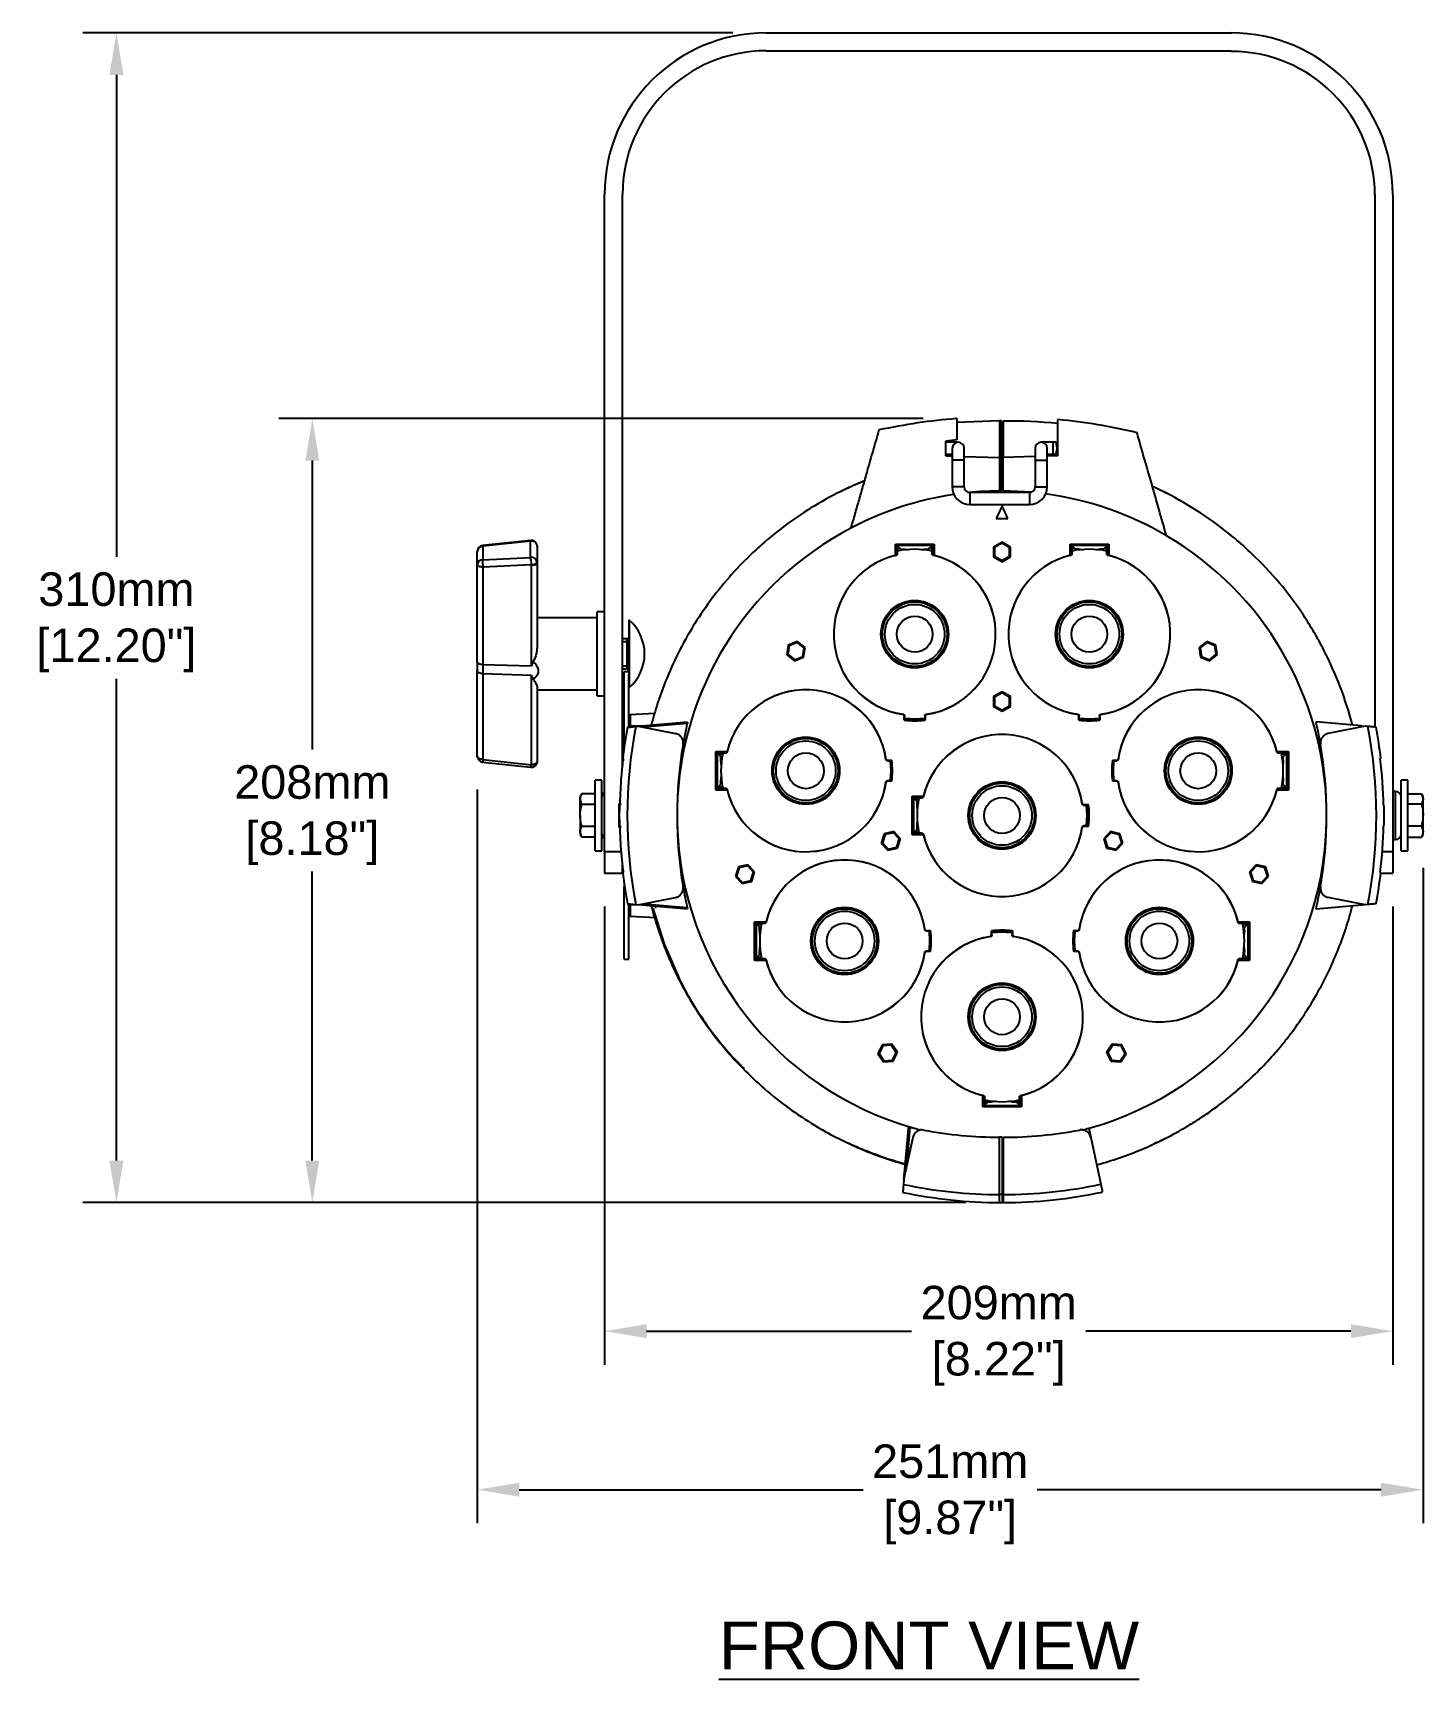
# Model space of a CAD drawing. Header units: inches. Extents: x 0.7 to 44.2, y 3.2 to 34.6.
# Drawn here: x 29.74 to 44.24, y 3.29 to 20.47 of the extents above; entities that cross this region are included whole.
import ezdxf
from ezdxf.enums import TextEntityAlignment as Align

# ---------------------------------------------------------------- set-up
doc = ezdxf.new("R2010")
doc.units = ezdxf.units.IN
doc.header["$MEASUREMENT"] = 0
doc.layers.add('DIM', color=1, linetype='Continuous')
doc.styles.add('Arial', font='arial.ttf')
doc.dimstyles.new('ETC EU Metric & ANSI.35 Stacked', dxfattribs={"dimscale": 2.666667, "dimtxt": 0.35, "dimasz": 0.4375, "dimexe": 0.35, "dimexo": 0.35, "dimgap": 0.116667, "dimtad": 0, "dimtih": 1, "dimtoh": 1, "dimdec": 0, "dimlfac": 25.4, "dimzin": 4, "dimdsep": 46, "dimtxsty": 'Arial', "dimcen": 0.175, "dimadec": 0, "dimazin": 0, "dimtfac": 0.75, "dimtdec": 0, "dimtofl": 0, "dimtmove": 0, "dimatfit": 3, "dimfxl": 1, "dimtolj": 1, "dimtzin": 0, "dimarcsym": 0})

msp = doc.modelspace()

# ---------------------------------------------------------------- texts
at = {"layer": 'DIM', "style": 'Arial'}
msp.add_text('%%UFRONT VIEW', height=0.5, dxfattribs=at).set_placement((39.086, 3.394), align=Align.CENTER)

# ---------------------------------------------------------------- blocks, each defined once
blk = doc.blocks.new('*D0')
at = {"layer": 'Defpoints', "color": 0, "transparency": 16777216}
for p in [(35.701, 11.703), (43.925, 11.703), (43.925, 6.923)]:
    blk.add_point(p, dxfattribs=at)
at = {"layer": 'DIM', "color": 0, "lineweight": -2, "transparency": 16777216}
for p, q in [((35.701, 11.353), (35.701, 6.573)), ((43.925, 11.353), (43.925, 6.573)), ((36.139, 6.923), (38.904, 6.923)), ((43.488, 6.923), (40.722, 6.923))]:
    blk.add_line(p, q, dxfattribs=at)
at = {"layer": 'DIM', "color": 0, "transparency": 16777216}
for points in [[(36.139, 6.996), (36.139, 6.851), (35.701, 6.923)], [(43.488, 6.996), (43.488, 6.851), (43.925, 6.923)]]:
    blk.add_solid(points, dxfattribs=at)
at = {"layer": 'DIM', "color": 0, "transparency": 16777216, "char_height": 0.35, "attachment_point": 5, "style": 'Arial'}
for s, insert in [('\\A1;209mm', (39.813, 7.219)), ('\\A1;[8.22"]', (39.813, 6.583))]:
    blk.add_mtext(s, dxfattribs=dict(at, insert=insert))
blk = doc.blocks.new('*D1')
at = {"layer": 'Defpoints', "color": 0, "transparency": 16777216}
for p in [(34.373, 12.923), (44.241, 12.106), (34.373, 5.269)]:
    blk.add_point(p, dxfattribs=at)
at = {"layer": 'DIM', "color": 0, "lineweight": -2, "transparency": 16777216}
for p, q in [((34.373, 12.573), (34.373, 4.919)), ((44.241, 11.756), (44.241, 4.919)), ((34.811, 5.269), (38.398, 5.269)), ((43.803, 5.269), (40.216, 5.269))]:
    blk.add_line(p, q, dxfattribs=at)
at = {"layer": 'DIM', "color": 0, "transparency": 16777216}
for points in [[(34.811, 5.342), (34.811, 5.196), (34.373, 5.269)], [(43.803, 5.342), (43.803, 5.196), (44.241, 5.269)]]:
    blk.add_solid(points, dxfattribs=at)
at = {"layer": 'DIM', "color": 0, "transparency": 16777216, "char_height": 0.35, "attachment_point": 5, "style": 'Arial'}
for s, insert in [('\\A1;251mm', (39.307, 5.564)), ('\\A1;[9.87"]', (39.307, 4.928))]:
    blk.add_mtext(s, dxfattribs=dict(at, insert=insert))
blk = doc.blocks.new('*D2')
at = {"layer": 'Defpoints', "color": 0, "transparency": 16777216}
for p in [(32.652, 16.444), (39.376, 16.444), (39.819, 8.265)]:
    blk.add_point(p, dxfattribs=at)
at = {"layer": 'DIM', "color": 0, "lineweight": -2, "transparency": 16777216}
for p, q in [((39.026, 16.444), (32.302, 16.444)), ((32.652, 16.006), (32.652, 12.991)), ((32.652, 8.703), (32.652, 11.718)), ((39.469, 8.265), (32.302, 8.265))]:
    blk.add_line(p, q, dxfattribs=at)
at = {"layer": 'DIM', "color": 0, "transparency": 16777216}
for points in [[(32.579, 16.006), (32.725, 16.006), (32.652, 16.444)], [(32.579, 8.703), (32.725, 8.703), (32.652, 8.265)]]:
    blk.add_solid(points, dxfattribs=at)
at = {"layer": 'DIM', "color": 0, "transparency": 16777216, "char_height": 0.35, "attachment_point": 5, "style": 'Arial'}
for s, insert in [('\\A1;208mm', (32.652, 12.65)), ('\\A1;[8.18"]', (32.652, 12.014))]:
    blk.add_mtext(s, dxfattribs=dict(at, insert=insert))
blk = doc.blocks.new('*D3')
at = {"layer": 'Defpoints', "color": 0, "transparency": 16777216}
for p in [(30.608, 20.468), (37.388, 20.468), (39.819, 8.265)]:
    blk.add_point(p, dxfattribs=at)
at = {"layer": 'DIM', "color": 0, "lineweight": -2, "transparency": 16777216}
for p, q in [((37.038, 20.468), (30.258, 20.468)), ((30.608, 20.03), (30.608, 15.003)), ((30.608, 8.703), (30.608, 13.73)), ((39.469, 8.265), (30.258, 8.265))]:
    blk.add_line(p, q, dxfattribs=at)
at = {"layer": 'DIM', "color": 0, "transparency": 16777216}
for points in [[(30.535, 20.03), (30.681, 20.03), (30.608, 20.468)], [(30.535, 8.703), (30.681, 8.703), (30.608, 8.265)]]:
    blk.add_solid(points, dxfattribs=at)
at = {"layer": 'DIM', "color": 0, "transparency": 16777216, "char_height": 0.35, "attachment_point": 5, "style": 'Arial'}
for s, insert in [('\\A1;310mm', (30.608, 14.662)), ('\\A1;[12.20"]', (30.608, 14.026))]:
    blk.add_mtext(s, dxfattribs=dict(at, insert=insert))

# ---------------------------------------------------------------- dimensions: what is measured, and where the dimension line sits
at = {"layer": 'DIM'}
for base, p2, picture, middle in [((30.608, 20.468), (37.388, 20.468), '*D3', (30.608, 14.367)), ((32.652, 16.444), (39.376, 16.444), '*D2', (32.652, 12.355))]:
    dim = msp.add_linear_dim(base=base, p1=(39.819, 8.265), p2=p2, angle=90, dimstyle='ETC EU Metric & ANSI.35 Stacked', override={"dimpost": 'mm\\X'}, dxfattribs=at)
    dim.commit()
    dim.dimension.update_dxf_attribs({"geometry": picture, "text_midpoint": middle})
for base, p1, p2, picture, middle in [((34.373, 5.269), (44.241, 12.106), (34.373, 12.923), '*D1', (39.307, 5.269)), ((43.925, 6.923), (35.701, 11.703), (43.925, 11.703), '*D0', (39.813, 6.923))]:
    dim = msp.add_linear_dim(base=base, p1=p1, p2=p2, dimstyle='ETC EU Metric & ANSI.35 Stacked', override={"dimpost": 'mm\\X'}, dxfattribs=at)
    dim.commit()
    dim.dimension.update_dxf_attribs({"geometry": picture, "text_midpoint": middle})

# ---------------------------------------------------------------- linework, layer by layer
for p, q in [((37.388, 20.468), (42.238, 20.468)), ((37.388, 20.281), (42.238, 20.281)), ((35.701, 11.925), (35.701, 18.781)), ((35.888, 12.808), (35.888, 18.781)), ((43.738, 18.781), (43.738, 13.225)), ((43.925, 18.781), (43.925, 11.925)), ((39.376, 16.444), (39.376, 16.222)), ((39.823, 16.422), (39.376, 16.402)), ((39.823, 16.422), (39.823, 16.037)), ((39.843, 16.422), (39.823, 16.422)), ((39.843, 16.422), (39.843, 16.037)), ((39.858, 16.422), (39.858, 16.037)), ((39.376, 16.222), (39.261, 16.21)), ((39.261, 16.057), (39.261, 16.21)), ((39.268, 16.197), (39.261, 16.197)), ((39.391, 16.197), (39.268, 16.197)), ((39.858, 16.186), (39.843, 16.186)), ((39.858, 16.156), (39.843, 16.156)), ((40.378, 16.197), (40.256, 16.197)), ((40.413, 16.197), (40.378, 16.197)), ((40.378, 16.197), (40.378, 16.072)), ((40.413, 16.197), (40.413, 16.179)), ((40.43, 16.159), (40.413, 16.159)), ((39.261, 16.072), (39.268, 16.072)), ((39.261, 16.057), (39.328, 16.054)), ((39.268, 16.072), (39.328, 16.072)), ((39.328, 16.134), (39.328, 16.012)), ((39.328, 16.012), (39.328, 15.732)), ((39.453, 16.012), (39.328, 16.012)), ((39.453, 16.012), (39.453, 16.134)), ((39.453, 16.05), (39.823, 16.037)), ((39.453, 15.732), (39.453, 16.012)), ((39.843, 16.037), (39.823, 16.037)), ((39.843, 16.037), (39.843, 15.689)), ((40.193, 16.048), (39.858, 16.037)), ((40.193, 16.134), (40.193, 16.012)), ((40.193, 16.012), (40.193, 15.732)), ((40.193, 16.012), (40.318, 16.012)), ((40.318, 16.012), (40.318, 16.134)), ((40.318, 16.072), (40.378, 16.072)), ((40.431, 16.057), (40.318, 16.053)), ((40.318, 15.732), (40.318, 16.012)), ((40.378, 16.072), (40.413, 16.072)), ((40.43, 16.109), (40.413, 16.109)), ((40.413, 16.089), (40.413, 16.072)), ((39.858, 15.961), (39.843, 15.961)), ((39.843, 15.936), (39.858, 15.935)), ((39.858, 15.935), (39.843, 15.936)), ((39.858, 15.935), (39.843, 15.936)), ((39.858, 15.92), (39.843, 15.921)), ((39.843, 15.891), (39.858, 15.891)), ((39.858, 15.876), (39.843, 15.876)), ((39.843, 15.829), (39.858, 15.829)), ((39.453, 15.732), (39.328, 15.732)), ((40.133, 15.672), (39.513, 15.672)), ((39.513, 15.672), (39.513, 15.547)), ((39.843, 15.689), (39.823, 15.689)), ((39.843, 15.784), (39.858, 15.784)), ((39.858, 15.737), (39.843, 15.737)), ((40.133, 15.672), (40.133, 15.547)), ((40.193, 15.732), (40.318, 15.732)), ((39.513, 15.547), (40.133, 15.547)), ((39.848, 15.535), (39.788, 15.403)), ((39.908, 15.403), (39.848, 15.535)), ((39.788, 15.403), (39.908, 15.403)), ((34.933, 15.173), (34.429, 15.12)), ((34.93, 15.165), (34.43, 15.112)), ((34.93, 14.996), (34.93, 15.165)), ((34.998, 15.114), (34.998, 14.938)), ((37.343, 15.131), (37.302, 15.093)), ((38.735, 15.016), (38.735, 15.134)), ((38.735, 15.134), (39.139, 15.134)), ((38.735, 15.134), (38.75, 15.119)), ((39.124, 15.119), (38.75, 15.119)), ((38.75, 15.119), (38.75, 15.031)), ((38.75, 15.119), (38.762, 15.108)), ((39.124, 15.119), (39.112, 15.108)), ((39.139, 15.134), (39.124, 15.119)), ((39.124, 15.031), (39.124, 15.119)), ((39.139, 15.134), (39.139, 15.016)), ((39.848, 15.155), (39.76, 15.104)), ((39.848, 15.143), (39.77, 15.098)), ((39.937, 15.104), (39.848, 15.155)), ((39.848, 15.143), (39.848, 15.155)), ((39.926, 15.098), (39.848, 15.143)), ((40.558, 15.134), (40.961, 15.134)), ((40.558, 15.016), (40.558, 15.134)), ((40.573, 15.119), (40.558, 15.134)), ((40.573, 15.119), (40.573, 15.031)), ((40.946, 15.119), (40.573, 15.119)), ((40.573, 15.119), (40.584, 15.108)), ((40.946, 15.119), (40.934, 15.108)), ((40.946, 15.119), (40.961, 15.134)), ((40.946, 15.031), (40.946, 15.119)), ((40.961, 15.134), (40.961, 15.016)), ((34.373, 14.918), (34.373, 15.058)), ((34.43, 15.112), (34.43, 14.972)), ((34.43, 14.972), (34.93, 14.996)), ((38.737, 15.016), (38.735, 15.016)), ((38.755, 15.057), (38.755, 15.032)), ((38.762, 15.072), (38.762, 15.108)), ((38.791, 15.082), (38.764, 15.106)), ((38.791, 15.082), (38.827, 15.082)), ((38.791, 15.069), (38.791, 15.082)), ((38.826, 15.072), (38.827, 15.082)), ((38.838, 15.081), (38.837, 15.072)), ((39.036, 15.074), (39.036, 15.081)), ((39.046, 15.082), (39.082, 15.082)), ((39.046, 15.082), (39.048, 15.072)), ((39.082, 15.082), (39.11, 15.106)), ((39.082, 15.069), (39.082, 15.082)), ((39.112, 15.108), (39.112, 15.072)), ((39.119, 15.032), (39.119, 15.057)), ((39.139, 15.016), (39.137, 15.016)), ((39.76, 15.104), (39.76, 15.002)), ((39.77, 15.098), (39.76, 15.104)), ((39.77, 15.008), (39.76, 15.002)), ((39.76, 15.002), (39.848, 14.951)), ((39.77, 15.098), (39.77, 15.008)), ((39.77, 15.008), (39.848, 14.963)), ((39.848, 14.963), (39.926, 15.008)), ((39.848, 14.951), (39.937, 15.002)), ((39.848, 14.963), (39.848, 14.951)), ((39.926, 15.098), (39.937, 15.104)), ((39.926, 15.008), (39.926, 15.098)), ((39.926, 15.008), (39.937, 15.002)), ((39.937, 15.002), (39.937, 15.104)), ((40.559, 15.016), (40.558, 15.016)), ((40.577, 15.057), (40.577, 15.032)), ((40.584, 15.072), (40.584, 15.108)), ((40.614, 15.082), (40.586, 15.106)), ((40.65, 15.082), (40.614, 15.082)), ((40.614, 15.069), (40.614, 15.082)), ((40.649, 15.072), (40.65, 15.082)), ((40.661, 15.081), (40.659, 15.072)), ((40.859, 15.074), (40.858, 15.081)), ((40.905, 15.082), (40.869, 15.082)), ((40.869, 15.082), (40.87, 15.072)), ((40.905, 15.082), (40.932, 15.106)), ((40.905, 15.069), (40.905, 15.082)), ((40.934, 15.108), (40.934, 15.072)), ((40.941, 15.032), (40.941, 15.057)), ((40.961, 15.016), (40.959, 15.016)), ((34.373, 13.904), (34.373, 14.918)), ((34.939, 14.918), (34.431, 14.894)), ((34.431, 14.894), (34.431, 13.88)), ((34.939, 13.863), (34.939, 14.917)), ((34.998, 14.938), (34.998, 14.057)), ((35.701, 14.428), (35.623, 14.428)), ((35.623, 14.341), (35.623, 14.428)), ((35.623, 14.365), (34.998, 14.365)), ((35.623, 13.553), (35.623, 14.341)), ((35.958, 14.342), (35.953, 14.342)), ((35.953, 14.342), (35.953, 13.775)), ((35.958, 14.342), (35.958, 13.742)), ((35.888, 14.149), (35.937, 14.149)), ((35.888, 14.118), (35.937, 14.118)), ((35.937, 14.118), (35.937, 14.149)), ((35.937, 13.864), (35.937, 14.118)), ((37.713, 14.119), (37.618, 14.081)), ((37.711, 14.107), (37.628, 14.074)), ((37.711, 14.107), (37.713, 14.119)), ((37.782, 14.051), (37.711, 14.107)), ((37.793, 14.055), (37.713, 14.119)), ((41.983, 14.119), (41.903, 14.055)), ((41.985, 14.107), (41.914, 14.051)), ((42.078, 14.081), (41.983, 14.119)), ((41.985, 14.107), (41.983, 14.119)), ((42.069, 14.074), (41.985, 14.107)), ((37.618, 14.081), (37.603, 13.98)), ((37.614, 13.985), (37.603, 13.98)), ((37.603, 13.98), (37.683, 13.916)), ((37.628, 14.074), (37.614, 13.985)), ((37.614, 13.985), (37.685, 13.928)), ((37.628, 14.074), (37.618, 14.081)), ((37.683, 13.916), (37.778, 13.954)), ((37.685, 13.928), (37.683, 13.916)), ((37.685, 13.928), (37.769, 13.961)), ((37.769, 13.961), (37.782, 14.051)), ((37.769, 13.961), (37.778, 13.954)), ((37.778, 13.954), (37.793, 14.055)), ((37.782, 14.051), (37.793, 14.055)), ((41.903, 14.055), (41.918, 13.954)), ((41.914, 14.051), (41.903, 14.055)), ((41.914, 14.051), (41.928, 13.961)), ((41.928, 13.961), (41.918, 13.954)), ((41.918, 13.954), (42.013, 13.916)), ((41.928, 13.961), (42.012, 13.928)), ((42.012, 13.928), (42.082, 13.985)), ((42.012, 13.928), (42.013, 13.916)), ((42.013, 13.916), (42.093, 13.98)), ((42.069, 14.074), (42.078, 14.081)), ((42.082, 13.985), (42.069, 14.074)), ((42.093, 13.98), (42.078, 14.081)), ((42.082, 13.985), (42.093, 13.98)), ((34.373, 13.904), (34.373, 13.817)), ((34.373, 12.923), (34.373, 13.817)), ((34.431, 13.88), (34.939, 13.863)), ((34.939, 13.764), (34.431, 13.781)), ((34.431, 13.781), (34.431, 12.887)), ((34.939, 12.835), (34.939, 13.764)), ((35.888, 13.864), (35.937, 13.864)), ((35.888, 13.833), (35.937, 13.833)), ((35.888, 13.832), (35.937, 13.832)), ((35.953, 13.803), (35.905, 13.803)), ((35.905, 13.051), (35.905, 13.803)), ((35.937, 13.833), (35.937, 13.864)), ((35.937, 13.832), (35.937, 13.833)), ((35.953, 13.225), (35.953, 13.775)), ((35.958, 13.742), (35.958, 13.638)), ((34.998, 13.643), (34.998, 12.866)), ((34.998, 13.615), (35.623, 13.615)), ((35.953, 13.638), (35.958, 13.638)), ((39.848, 13.595), (39.76, 13.544)), ((39.848, 13.583), (39.77, 13.538)), ((39.937, 13.544), (39.848, 13.595)), ((39.848, 13.583), (39.848, 13.595)), ((39.926, 13.538), (39.848, 13.583)), ((35.623, 13.553), (35.701, 13.553)), ((39.76, 13.544), (39.76, 13.442)), ((39.77, 13.538), (39.76, 13.544)), ((39.77, 13.448), (39.76, 13.442)), ((39.76, 13.442), (39.848, 13.391)), ((39.77, 13.538), (39.77, 13.448)), ((39.77, 13.448), (39.848, 13.403)), ((39.848, 13.403), (39.926, 13.448)), ((39.848, 13.391), (39.937, 13.442)), ((39.848, 13.403), (39.848, 13.391)), ((39.926, 13.538), (39.937, 13.544)), ((39.926, 13.448), (39.926, 13.538)), ((39.926, 13.448), (39.937, 13.442)), ((39.937, 13.442), (39.937, 13.544)), ((36.223, 13.368), (35.967, 13.354)), ((35.967, 13.354), (35.967, 13.234)), ((36.095, 13.238), (35.967, 13.234)), ((35.967, 13.234), (35.967, 13.227)), ((36.027, 13.232), (36.053, 13.234)), ((36.052, 13.234), (36.09, 13.237)), ((36.053, 13.234), (36.441, 13.159)), ((36.09, 13.237), (36.529, 13.276)), ((36.564, 13.264), (36.107, 13.224)), ((38.827, 13.298), (38.827, 13.344)), ((38.827, 13.298), (38.837, 13.307)), ((38.832, 13.32), (38.832, 13.344)), ((38.837, 13.307), (38.837, 13.316)), ((38.937, 13.309), (38.837, 13.315)), ((39.037, 13.315), (38.937, 13.309)), ((39.037, 13.315), (39.037, 13.307)), ((39.046, 13.298), (39.037, 13.307)), ((39.042, 13.344), (39.042, 13.32)), ((39.046, 13.344), (39.046, 13.298)), ((40.65, 13.298), (40.65, 13.344)), ((40.65, 13.298), (40.659, 13.307)), ((40.654, 13.32), (40.654, 13.344)), ((40.659, 13.307), (40.659, 13.316)), ((40.759, 13.309), (40.659, 13.315)), ((40.86, 13.315), (40.759, 13.309)), ((40.859, 13.316), (40.859, 13.307)), ((40.869, 13.298), (40.859, 13.307)), ((40.864, 13.344), (40.864, 13.32)), ((40.869, 13.344), (40.869, 13.298)), ((43.599, 13.237), (43.124, 13.279)), ((43.638, 13.234), (43.25, 13.159)), ((43.599, 13.237), (43.638, 13.234)), ((43.599, 13.227), (43.599, 13.237)), ((43.664, 13.232), (43.638, 13.234)), ((34.431, 12.887), (34.939, 12.833)), ((35.896, 12.897), (35.891, 12.898)), ((35.905, 13.051), (35.911, 13.051)), ((35.905, 13.051), (35.905, 13.009)), ((36.861, 12.972), (36.98, 12.972)), ((36.861, 12.569), (36.861, 12.972)), ((36.861, 12.972), (36.876, 12.957)), ((36.876, 12.957), (36.876, 12.584)), ((36.965, 12.957), (36.876, 12.957)), ((36.876, 12.957), (36.888, 12.945)), ((36.888, 12.945), (36.924, 12.945)), ((36.914, 12.916), (36.89, 12.943)), ((36.914, 12.88), (36.914, 12.916)), ((36.927, 12.916), (36.914, 12.916)), ((36.914, 12.88), (36.924, 12.881)), ((36.964, 12.953), (36.938, 12.953)), ((36.98, 12.972), (36.979, 12.97)), ((42.716, 12.972), (42.835, 12.972)), ((42.717, 12.97), (42.716, 12.972)), ((42.82, 12.957), (42.732, 12.957)), ((42.758, 12.953), (42.732, 12.953)), ((42.769, 12.916), (42.782, 12.916)), ((42.772, 12.945), (42.808, 12.945)), ((42.772, 12.881), (42.782, 12.88)), ((42.782, 12.916), (42.807, 12.943)), ((42.782, 12.88), (42.782, 12.916)), ((42.82, 12.957), (42.808, 12.945)), ((42.82, 12.957), (42.835, 12.972)), ((42.82, 12.584), (42.82, 12.957)), ((42.835, 12.972), (42.835, 12.569)), ((43.794, 12.897), (43.8, 12.898)), ((34.429, 12.861), (34.933, 12.808)), ((36.922, 12.87), (36.914, 12.869)), ((38.652, 12.88), (38.697, 12.88)), ((38.652, 12.875), (38.676, 12.875)), ((38.681, 12.871), (38.687, 12.77)), ((38.681, 12.87), (38.689, 12.87)), ((38.687, 12.77), (38.681, 12.67)), ((38.697, 12.88), (38.689, 12.87)), ((40.999, 12.88), (41.044, 12.88)), ((40.999, 12.88), (41.007, 12.87)), ((41.007, 12.87), (41.016, 12.87)), ((41.01, 12.77), (41.015, 12.871)), ((41.015, 12.67), (41.01, 12.77)), ((41.02, 12.875), (41.044, 12.875)), ((42.782, 12.869), (42.772, 12.87)), ((35.673, 12.671), (35.603, 12.671)), ((35.603, 12.303), (35.603, 12.671)), ((35.673, 12.303), (35.673, 12.671)), ((36.861, 12.569), (36.876, 12.584)), ((36.98, 12.569), (36.861, 12.569)), ((36.876, 12.584), (36.888, 12.595)), ((36.876, 12.584), (36.965, 12.584)), ((36.924, 12.595), (36.888, 12.595)), ((36.914, 12.625), (36.89, 12.597)), ((36.914, 12.672), (36.924, 12.671)), ((36.914, 12.625), (36.914, 12.661)), ((36.924, 12.66), (36.914, 12.661)), ((36.927, 12.625), (36.914, 12.625)), ((36.938, 12.588), (36.964, 12.588)), ((36.979, 12.57), (36.98, 12.569)), ((38.676, 12.665), (38.652, 12.665)), ((38.697, 12.661), (38.652, 12.661)), ((38.689, 12.67), (38.681, 12.67)), ((38.697, 12.661), (38.689, 12.67)), ((40.999, 12.661), (41.007, 12.67)), ((41.044, 12.661), (40.999, 12.661)), ((41.015, 12.67), (41.007, 12.67)), ((41.044, 12.665), (41.02, 12.665)), ((42.716, 12.569), (42.717, 12.57)), ((42.835, 12.569), (42.716, 12.569)), ((42.732, 12.588), (42.758, 12.588)), ((42.732, 12.584), (42.82, 12.584)), ((42.769, 12.625), (42.782, 12.625)), ((42.782, 12.661), (42.772, 12.66)), ((42.808, 12.595), (42.772, 12.595)), ((42.775, 12.671), (42.782, 12.672)), ((42.782, 12.625), (42.782, 12.661)), ((42.782, 12.625), (42.807, 12.597)), ((42.82, 12.584), (42.808, 12.595)), ((42.82, 12.584), (42.835, 12.569)), ((43.954, 12.554), (43.925, 12.555)), ((43.954, 12.303), (43.954, 12.554)), ((44.083, 12.671), (44.013, 12.671)), ((44.013, 12.295), (44.013, 12.671)), ((44.083, 12.295), (44.083, 12.671)), ((35.463, 12.53), (35.446, 12.5)), ((35.446, 12.5), (35.446, 12.473)), ((35.463, 12.417), (35.446, 12.473)), ((35.446, 12.303), (35.446, 12.473)), ((35.603, 12.53), (35.463, 12.53)), ((35.603, 12.417), (35.463, 12.417)), ((35.853, 12.177), (35.853, 12.429)), ((35.853, 12.429), (35.864, 12.429)), ((35.856, 12.405), (35.862, 12.406)), ((38.909, 12.101), (38.909, 12.505)), ((38.909, 12.505), (38.924, 12.49)), ((38.909, 12.505), (39.027, 12.505)), ((38.924, 12.49), (38.924, 12.116)), ((39.012, 12.49), (38.924, 12.49)), ((38.924, 12.49), (38.935, 12.478)), ((38.935, 12.478), (38.971, 12.478)), ((38.961, 12.449), (38.937, 12.476)), ((38.961, 12.413), (38.961, 12.449)), ((38.974, 12.449), (38.961, 12.449)), ((38.961, 12.413), (38.971, 12.414)), ((38.969, 12.403), (38.962, 12.402)), ((39.012, 12.485), (38.986, 12.485)), ((39.027, 12.505), (39.027, 12.503)), ((40.699, 12.418), (40.75, 12.418)), ((40.699, 12.411), (40.723, 12.411)), ((40.727, 12.411), (40.734, 12.303)), ((40.728, 12.403), (40.736, 12.403)), ((40.75, 12.418), (40.736, 12.403)), ((43.835, 12.405), (43.828, 12.406)), ((44.083, 12.53), (44.223, 12.53)), ((44.083, 12.424), (44.223, 12.424)), ((44.241, 12.5), (44.223, 12.53)), ((44.223, 12.53), (44.241, 12.477)), ((44.241, 12.477), (44.241, 12.5)), ((44.241, 12.311), (44.241, 12.477)), ((35.446, 12.303), (35.446, 12.133)), ((35.603, 11.936), (35.603, 12.303)), ((35.673, 11.936), (35.673, 12.303)), ((35.862, 12.2), (35.856, 12.201)), ((38.962, 12.204), (38.971, 12.203)), ((40.723, 12.195), (40.699, 12.195)), ((40.734, 12.303), (40.727, 12.195)), ((40.736, 12.203), (40.728, 12.203)), ((40.75, 12.188), (40.736, 12.203)), ((43.828, 12.2), (43.835, 12.201)), ((43.954, 12.052), (43.954, 12.303)), ((44.013, 11.936), (44.013, 12.295)), ((44.083, 11.936), (44.083, 12.295)), ((44.083, 12.197), (44.223, 12.197)), ((44.223, 12.197), (44.241, 12.137)), ((44.241, 12.137), (44.241, 12.311)), ((35.463, 12.076), (35.446, 12.133)), ((35.446, 12.133), (35.446, 12.106)), ((35.446, 12.106), (35.463, 12.076)), ((35.603, 12.189), (35.463, 12.189)), ((35.603, 12.076), (35.463, 12.076)), ((35.853, 12.177), (35.864, 12.177)), ((38.618, 12.113), (38.588, 12.015)), ((38.627, 12.104), (38.6, 12.018)), ((38.718, 12.136), (38.618, 12.113)), ((38.627, 12.104), (38.618, 12.113)), ((38.715, 12.124), (38.627, 12.104)), ((38.715, 12.124), (38.718, 12.136)), ((38.776, 12.058), (38.715, 12.124)), ((38.788, 12.061), (38.718, 12.136)), ((38.749, 11.972), (38.776, 12.058)), ((38.758, 11.963), (38.788, 12.061)), ((38.776, 12.058), (38.788, 12.061)), ((38.909, 12.101), (38.924, 12.116)), ((39.027, 12.101), (38.909, 12.101)), ((38.924, 12.116), (38.935, 12.128)), ((38.924, 12.116), (39.012, 12.116)), ((38.971, 12.128), (38.935, 12.128)), ((38.961, 12.158), (38.937, 12.13)), ((38.961, 12.158), (38.961, 12.194)), ((38.971, 12.192), (38.961, 12.194)), ((38.974, 12.158), (38.961, 12.158)), ((38.986, 12.121), (39.012, 12.121)), ((39.027, 12.103), (39.027, 12.101)), ((40.75, 12.188), (40.699, 12.188)), ((40.978, 12.136), (40.909, 12.061)), ((40.909, 12.061), (40.939, 11.963)), ((40.92, 12.058), (40.909, 12.061)), ((40.982, 12.124), (40.92, 12.058)), ((40.92, 12.058), (40.947, 11.972)), ((41.078, 12.113), (40.978, 12.136)), ((40.982, 12.124), (40.978, 12.136)), ((41.07, 12.104), (40.982, 12.124)), ((41.07, 12.104), (41.078, 12.113)), ((41.096, 12.018), (41.07, 12.104)), ((41.108, 12.015), (41.078, 12.113)), ((43.925, 12.051), (43.954, 12.052)), ((44.083, 12.076), (44.223, 12.076)), ((44.223, 12.076), (44.241, 12.106)), ((44.223, 12.076), (44.225, 12.081)), ((44.241, 12.106), (44.241, 12.137)), ((35.603, 11.936), (35.673, 11.936)), ((35.878, 11.925), (35.701, 11.925)), ((35.701, 11.925), (35.701, 11.703)), ((38.6, 12.018), (38.588, 12.015)), ((38.588, 12.015), (38.658, 11.94)), ((38.6, 12.018), (38.661, 11.952)), ((38.658, 11.94), (38.758, 11.963)), ((38.661, 11.952), (38.658, 11.94)), ((38.661, 11.952), (38.749, 11.972)), ((38.749, 11.972), (38.758, 11.963)), ((40.947, 11.972), (40.939, 11.963)), ((40.939, 11.963), (41.038, 11.94)), ((40.947, 11.972), (41.035, 11.952)), ((41.035, 11.952), (41.096, 12.018)), ((41.035, 11.952), (41.038, 11.94)), ((41.038, 11.94), (41.108, 12.015)), ((41.096, 12.018), (41.108, 12.015)), ((43.925, 11.925), (43.813, 11.925)), ((43.925, 11.925), (43.925, 11.703)), ((44.013, 11.936), (44.083, 11.936)), ((35.701, 11.703), (35.888, 11.703)), ((35.888, 11.703), (35.888, 11.804)), ((35.891, 11.708), (35.896, 11.709)), ((37.097, 11.766), (37.067, 11.668)), ((37.106, 11.757), (37.079, 11.671)), ((37.197, 11.789), (37.097, 11.766)), ((37.106, 11.757), (37.097, 11.766)), ((37.194, 11.777), (37.106, 11.757)), ((37.194, 11.777), (37.197, 11.789)), ((37.255, 11.711), (37.194, 11.777)), ((37.267, 11.714), (37.197, 11.789)), ((37.228, 11.625), (37.255, 11.711)), ((37.237, 11.616), (37.267, 11.714)), ((37.255, 11.711), (37.267, 11.714)), ((42.499, 11.789), (42.429, 11.714)), ((42.429, 11.714), (42.46, 11.616)), ((42.441, 11.711), (42.429, 11.714)), ((42.503, 11.777), (42.441, 11.711)), ((42.441, 11.711), (42.468, 11.625)), ((42.599, 11.766), (42.499, 11.789)), ((42.503, 11.777), (42.499, 11.789)), ((42.59, 11.757), (42.503, 11.777)), ((42.59, 11.757), (42.599, 11.766)), ((42.617, 11.671), (42.59, 11.757)), ((42.629, 11.668), (42.599, 11.766)), ((43.801, 11.708), (43.794, 11.709)), ((43.797, 11.703), (43.925, 11.703)), ((35.905, 11.597), (35.905, 11.555)), ((35.905, 11.555), (35.911, 11.555)), ((35.905, 10.803), (35.905, 11.555)), ((37.079, 11.671), (37.067, 11.668)), ((37.067, 11.668), (37.137, 11.593)), ((37.079, 11.671), (37.14, 11.605)), ((37.137, 11.593), (37.237, 11.616)), ((37.14, 11.605), (37.137, 11.593)), ((37.14, 11.605), (37.228, 11.625)), ((37.228, 11.625), (37.237, 11.616)), ((42.468, 11.625), (42.46, 11.616)), ((42.46, 11.616), (42.559, 11.593)), ((42.468, 11.625), (42.556, 11.605)), ((42.556, 11.605), (42.617, 11.671)), ((42.556, 11.605), (42.559, 11.593)), ((42.559, 11.593), (42.629, 11.668)), ((42.617, 11.671), (42.629, 11.668)), ((35.953, 10.803), (35.953, 11.381)), ((35.967, 11.379), (35.967, 11.372)), ((36.095, 11.368), (35.967, 11.372)), ((35.967, 11.372), (35.967, 11.252)), ((36.027, 11.374), (36.053, 11.372)), ((36.09, 11.369), (36.052, 11.372)), ((36.053, 11.372), (36.441, 11.447)), ((36.529, 11.33), (36.09, 11.369)), ((36.107, 11.382), (36.564, 11.342)), ((36.206, 11.337), (36.319, 10.973)), ((36.228, 11.356), (36.234, 11.335)), ((43.599, 11.369), (43.124, 11.327)), ((43.638, 11.372), (43.25, 11.447)), ((43.599, 11.369), (43.599, 11.379)), ((43.638, 11.372), (43.599, 11.369)), ((43.664, 11.374), (43.638, 11.372)), ((35.967, 11.252), (36.236, 11.238)), ((37.282, 11.18), (37.267, 11.195)), ((37.267, 11.195), (37.385, 11.195)), ((37.267, 10.792), (37.267, 11.195)), ((37.37, 11.18), (37.282, 11.18)), ((37.282, 11.18), (37.282, 10.807)), ((37.282, 11.18), (37.294, 11.169)), ((37.294, 11.169), (37.33, 11.169)), ((37.319, 11.139), (37.295, 11.167)), ((37.37, 11.176), (37.344, 11.176)), ((37.385, 11.195), (37.385, 11.194)), ((42.311, 11.195), (42.429, 11.195)), ((42.311, 11.194), (42.311, 11.195)), ((42.414, 11.18), (42.326, 11.18)), ((42.352, 11.176), (42.327, 11.176)), ((42.367, 11.169), (42.403, 11.169)), ((42.377, 11.139), (42.401, 11.167)), ((42.414, 11.18), (42.403, 11.169)), ((42.414, 11.18), (42.429, 11.195)), ((42.414, 10.807), (42.414, 11.18)), ((42.429, 11.195), (42.429, 10.792)), ((37.319, 11.103), (37.319, 11.139)), ((37.332, 11.139), (37.319, 11.139)), ((37.319, 11.103), (37.33, 11.104)), ((37.327, 11.093), (37.32, 11.092)), ((39.057, 11.099), (39.081, 11.099)), ((39.058, 11.103), (39.103, 11.103)), ((39.086, 11.094), (39.092, 10.994)), ((39.086, 11.094), (39.095, 11.094)), ((39.092, 10.994), (39.086, 10.893)), ((39.103, 11.103), (39.095, 11.094)), ((39.739, 11.054), (39.739, 11.1)), ((39.739, 11.1), (39.748, 11.091)), ((39.743, 11.054), (39.743, 11.078)), ((39.748, 11.083), (39.748, 11.091)), ((39.748, 11.083), (39.848, 11.089)), ((39.848, 11.089), (39.948, 11.083)), ((39.958, 11.1), (39.948, 11.091)), ((39.948, 11.091), (39.948, 11.082)), ((39.953, 11.078), (39.953, 11.054)), ((39.958, 11.1), (39.958, 11.054)), ((40.593, 11.103), (40.639, 11.103)), ((40.593, 11.103), (40.602, 11.094)), ((40.602, 11.094), (40.61, 11.094)), ((40.604, 10.994), (40.61, 11.094)), ((40.61, 10.894), (40.604, 10.994)), ((40.615, 11.099), (40.639, 11.099)), ((42.364, 11.139), (42.377, 11.139)), ((42.367, 11.104), (42.377, 11.103)), ((42.376, 11.092), (42.367, 11.093)), ((42.377, 11.103), (42.377, 11.139)), ((36.329, 10.947), (36.479, 10.601)), ((37.319, 10.848), (37.295, 10.821)), ((37.319, 10.848), (37.319, 10.884)), ((37.329, 10.883), (37.319, 10.884)), ((37.332, 10.848), (37.319, 10.848)), ((37.32, 10.895), (37.329, 10.894)), ((39.081, 10.889), (39.057, 10.889)), ((39.103, 10.884), (39.058, 10.884)), ((39.095, 10.894), (39.086, 10.894)), ((39.103, 10.884), (39.095, 10.894)), ((40.593, 10.884), (40.602, 10.894)), ((40.639, 10.884), (40.593, 10.884)), ((40.61, 10.894), (40.602, 10.894)), ((40.639, 10.889), (40.615, 10.889)), ((42.364, 10.848), (42.377, 10.848)), ((42.377, 10.884), (42.367, 10.883)), ((42.369, 10.894), (42.376, 10.895)), ((42.377, 10.848), (42.377, 10.884)), ((42.377, 10.848), (42.401, 10.821)), ((35.905, 10.803), (35.953, 10.803)), ((37.282, 10.807), (37.267, 10.792)), ((37.385, 10.792), (37.267, 10.792)), ((37.282, 10.807), (37.294, 10.819)), ((37.282, 10.807), (37.37, 10.807)), ((37.33, 10.819), (37.294, 10.819)), ((37.344, 10.811), (37.37, 10.811)), ((37.385, 10.794), (37.385, 10.792)), ((42.311, 10.792), (42.311, 10.794)), ((42.429, 10.792), (42.311, 10.792)), ((42.326, 10.807), (42.414, 10.807)), ((42.327, 10.811), (42.352, 10.811)), ((42.403, 10.819), (42.367, 10.819)), ((42.414, 10.807), (42.403, 10.819)), ((42.414, 10.807), (42.429, 10.792)), ((40.137, 9.987), (40.119, 10.001)), ((38.597, 9.91), (38.553, 9.818)), ((38.565, 9.819), (38.553, 9.818)), ((38.553, 9.818), (38.611, 9.733)), ((38.604, 9.9), (38.565, 9.819)), ((38.565, 9.819), (38.616, 9.744)), ((38.699, 9.918), (38.597, 9.91)), ((38.604, 9.9), (38.597, 9.91)), ((38.694, 9.907), (38.604, 9.9)), ((38.694, 9.907), (38.699, 9.918)), ((38.745, 9.832), (38.694, 9.907)), ((38.757, 9.833), (38.699, 9.918)), ((38.706, 9.751), (38.745, 9.832)), ((38.713, 9.741), (38.757, 9.833)), ((38.745, 9.832), (38.757, 9.833)), ((40.997, 9.918), (40.939, 9.833)), ((40.951, 9.832), (40.939, 9.833)), ((40.939, 9.833), (40.984, 9.741)), ((41.002, 9.907), (40.951, 9.832)), ((40.951, 9.832), (40.99, 9.751)), ((41.002, 9.907), (40.997, 9.918)), ((41.099, 9.91), (40.997, 9.918)), ((41.092, 9.9), (41.002, 9.907)), ((41.08, 9.744), (41.131, 9.819)), ((41.086, 9.733), (41.143, 9.818)), ((41.092, 9.9), (41.099, 9.91)), ((41.131, 9.819), (41.092, 9.9)), ((41.143, 9.818), (41.099, 9.91)), ((41.131, 9.819), (41.143, 9.818)), ((38.616, 9.744), (38.611, 9.733)), ((38.611, 9.733), (38.713, 9.741)), ((38.616, 9.744), (38.706, 9.751)), ((38.706, 9.751), (38.713, 9.741)), ((40.99, 9.751), (40.984, 9.741)), ((40.984, 9.741), (41.086, 9.733)), ((40.99, 9.751), (41.08, 9.744)), ((41.08, 9.744), (41.086, 9.733)), ((39.647, 9.264), (39.647, 9.382)), ((39.647, 9.382), (39.648, 9.382)), ((39.661, 9.279), (39.647, 9.264)), ((39.661, 9.367), (39.661, 9.279)), ((39.661, 9.279), (39.673, 9.29)), ((39.661, 9.279), (40.035, 9.279)), ((39.666, 9.366), (39.666, 9.341)), ((39.673, 9.29), (39.673, 9.326)), ((39.703, 9.318), (39.673, 9.318)), ((39.675, 9.292), (39.703, 9.316)), ((39.703, 9.316), (39.703, 9.329)), ((39.703, 9.316), (39.739, 9.316)), ((39.739, 9.316), (39.737, 9.326)), ((39.749, 9.324), (39.749, 9.317)), ((39.947, 9.317), (39.948, 9.326)), ((39.959, 9.326), (39.958, 9.316)), ((39.958, 9.316), (39.994, 9.316)), ((39.994, 9.316), (39.994, 9.329)), ((40.023, 9.318), (39.994, 9.318)), ((40.021, 9.292), (39.994, 9.316)), ((40.023, 9.326), (40.023, 9.29)), ((40.035, 9.279), (40.023, 9.29)), ((40.03, 9.341), (40.03, 9.366)), ((40.035, 9.279), (40.035, 9.367)), ((40.035, 9.279), (40.05, 9.264)), ((40.048, 9.382), (40.05, 9.382)), ((40.05, 9.382), (40.05, 9.264)), ((40.05, 9.264), (39.647, 9.264)), ((38.105, 8.952), (38.107, 8.951)), ((38.917, 8.944), (38.825, 8.513)), ((38.827, 8.536), (38.871, 9.034)), ((38.887, 9.052), (38.85, 8.633)), ((38.871, 9.034), (38.873, 9.055)), ((39.823, 8.348), (39.823, 8.946)), ((39.848, 8.946), (39.823, 8.946)), ((39.848, 8.946), (39.848, 8.348)), ((39.858, 8.946), (39.858, 8.348)), ((40.754, 9.04), (40.775, 8.944)), ((40.775, 8.944), (40.878, 8.456)), ((39.848, 8.869), (39.858, 8.869)), ((39.858, 8.822), (39.848, 8.822)), ((39.858, 8.799), (39.848, 8.799)), ((39.858, 8.729), (39.848, 8.729)), ((39.848, 8.642), (39.858, 8.642)), ((39.858, 8.619), (39.848, 8.619)), ((39.858, 8.618), (39.848, 8.618)), ((38.825, 8.513), (38.82, 8.455)), ((38.825, 8.514), (38.827, 8.536)), ((39.848, 8.419), (39.858, 8.419)), ((39.819, 8.265), (39.852, 8.265)), ((39.848, 8.348), (39.823, 8.348)), ((39.848, 8.389), (39.858, 8.389))]:
    msp.add_line(p, q)
at = {"flags": 128}
for points in [[(39.823, 15.689), (39.621, 15.682), (39.505, 15.672)], [(40.154, 15.675), (40.082, 15.681), (39.858, 15.689)], [(34.431, 14.894), (34.42, 14.895), (34.409, 14.896), (34.399, 14.899), (34.39, 14.902), (34.383, 14.905), (34.377, 14.909), (34.374, 14.913), (34.373, 14.918)], [(34.939, 14.917), (34.951, 14.917), (34.961, 14.918), (34.972, 14.92), (34.981, 14.922), (34.988, 14.926), (34.994, 14.929), (34.997, 14.934), (34.998, 14.938)], [(34.373, 13.904), (34.374, 13.9), (34.377, 13.895), (34.383, 13.891), (34.39, 13.888), (34.399, 13.885), (34.409, 13.883), (34.42, 13.881), (34.431, 13.88)], [(34.431, 13.781), (34.42, 13.783), (34.409, 13.785), (34.399, 13.788), (34.39, 13.793), (34.383, 13.798), (34.377, 13.804), (34.374, 13.811), (34.373, 13.817)], [(34.431, 12.887), (34.42, 12.888), (34.409, 12.89), (34.399, 12.894), (34.39, 12.898), (34.383, 12.904), (34.377, 12.91), (34.374, 12.916), (34.373, 12.923)], [(34.998, 12.866), (34.997, 12.86), (34.994, 12.854), (34.988, 12.848), (34.981, 12.843), (34.972, 12.839), (34.961, 12.836), (34.951, 12.835), (34.939, 12.835)], [(34.997, 12.855), (34.995, 12.849), (34.992, 12.843), (34.986, 12.839), (34.979, 12.835), (34.97, 12.833), (34.961, 12.831), (34.95, 12.832), (34.939, 12.833)], [(40.157, 12.319), (40.157, 12.32), (40.156, 12.321)]]:
    msp.add_lwpolyline(points, dxfattribs=at)
for centre, radius in [((38.937, 14.195), 0.352), ((38.937, 14.195), 0.337), ((38.937, 14.195), 0.311), ((40.759, 14.195), 0.352), ((40.759, 14.195), 0.337), ((40.759, 14.195), 0.311), ((38.937, 14.195), 0.187), ((40.759, 14.195), 0.187), ((37.801, 12.77), 0.352), ((37.801, 12.77), 0.337), ((37.801, 12.77), 0.311), ((41.895, 12.77), 0.352), ((41.895, 12.77), 0.337), ((41.895, 12.77), 0.311), ((37.801, 12.77), 0.187), ((41.895, 12.77), 0.187), ((39.848, 12.303), 0.352), ((39.848, 12.303), 0.337), ((39.848, 12.303), 0.311), ((39.848, 12.303), 0.187), ((38.206, 10.994), 0.352), ((41.49, 10.994), 0.352), ((38.206, 10.994), 0.337), ((38.206, 10.994), 0.311), ((38.206, 10.994), 0.187), ((41.49, 10.994), 0.337), ((41.49, 10.994), 0.311), ((41.49, 10.994), 0.187), ((39.848, 10.203), 0.352), ((39.848, 10.203), 0.337), ((39.848, 10.203), 0.311), ((39.848, 10.203), 0.187)]:
    msp.add_circle(centre, radius)
for centre, radius, start, end in [((37.388, 18.781), 1.687, 89.9997, 179.9997), ((42.238, 18.781), 1.687, 0.0003, 90.0003), ((37.388, 18.781), 1.5, 89.9997, 179.9997), ((42.238, 18.775), 1.5, 0.0003, 90.0003), ((39.391, 16.134), 0.0625, 0, 180), ((40.256, 16.134), 0.0625, 0, 180), ((39.843, 12.303), 3.386, 98.4436, 117.6883), ((39.513, 15.732), 0.185, 180, 270), ((39.513, 15.732), 0.06, 180, 270), ((40.133, 15.732), 0.06, 270, 0), ((40.133, 15.732), 0.185, 270, 0), ((39.848, 12.303), 3.386, 59.5476, 82.2791), ((39.843, 12.303), 3.386, 117.6883, 178.6958), ((34.436, 15.058), 0.0625, 96.0376, 180), ((34.369, 15.107), 0.0613, 4.8609, 12.0343), ((39.848, 12.303), 3.386, 1.3042, 59.5476), ((34.431, 15.054), 0.0582, 91.0466, 176.4027), ((34.431, 14.914), 0.0582, 91.0466, 176.4027), ((34.895, 14.94), 0.466, 175.9786, 185.6145), ((34.939, 14.989), 0.0704, 270.3709, 325.6415), ((38.937, 14.195), 0.845, 103.2724, 261.9611), ((38.937, 14.195), 0.845, 103.7937, 261.6796), ((38.937, 14.195), 0.886, 78.2179, 101.8617), ((38.937, 14.195), 0.845, 278.0389, 76.7276), ((38.937, 14.195), 0.845, 278.3204, 76.2063), ((40.759, 14.195), 0.845, 103.7937, 261.6796), ((40.759, 14.195), 0.845, 103.2724, 261.9611), ((40.759, 14.195), 0.886, 78.2179, 101.8617), ((40.759, 14.195), 0.845, 278.0389, 76.7276), ((40.759, 14.195), 0.845, 278.3204, 76.2063), ((35.654, 13.99), 0.465, 310.8426, 49.1574), ((35.937, 14.165), 0.016, 269.9997, 359.9997), ((35.941, 15.046), 0.928, 269.7532, 270.7406), ((35.941, 14.793), 0.928, 269.7532, 270.7406), ((35.937, 13.817), 0.016, 0.0003, 90.0003), ((35.937, 13.816), 0.016, 0.0003, 90.0003), ((37.801, 12.77), 0.845, 8.0389, 166.7276), ((37.801, 12.77), 0.845, 8.3204, 166.2063), ((41.895, 12.77), 0.845, 13.7937, 171.6796), ((41.895, 12.77), 0.845, 13.2724, 171.9611), ((40.843, 12.303), 4.988, 169.3553, 173.1539), ((40.843, 12.303), 4.905, 169.0849, 190.9151), ((35.968, 13.339), 0.015, 93, 180), ((36.028, 13.224), 0.0631, 2.7847, 12.5511), ((40.843, 12.303), 4.386, 167.3474, 170.2774), ((38.937, 14.195), 0.903, 263.0399, 276.9601), ((38.937, 14.195), 0.894, 263.5771, 276.4229), ((40.759, 14.195), 0.903, 263.0399, 276.9601), ((40.759, 14.195), 0.894, 263.5771, 276.4229), ((38.848, 12.303), 4.386, 9.8545, 12.859), ((38.848, 12.303), 4.905, 349.0849, 10.9151), ((38.848, 12.303), 4.988, 6.8463, 10.6458), ((39.848, 12.303), 0.845, 8.255, 166.7276), ((39.848, 12.303), 0.845, 8.7123, 166.2063), ((34.436, 12.923), 0.0625, 180, 263.9624), ((34.804, 12.842), 0.375, 173.1555, 177.1607), ((40.843, 12.303), 4.386, 170.2774, 189.7226), ((37.801, 12.77), 0.886, 168.2179, 191.8617), ((41.895, 12.77), 0.886, 348.2179, 11.8617), ((38.848, 12.303), 4.386, 350.2774, 9.7226), ((37.801, 12.77), 0.894, 353.5771, 6.4229), ((37.801, 12.77), 0.903, 353.0399, 6.9601), ((41.895, 12.77), 0.903, 173.0399, 186.9601), ((41.895, 12.77), 0.894, 173.5771, 186.4229), ((35.733, 12.494), 0.06, 122.231, 180), ((37.801, 12.77), 0.845, 193.2724, 351.9611), ((37.801, 12.77), 0.845, 193.7937, 351.6796), ((41.895, 12.77), 0.845, 188.0389, 346.7276), ((41.895, 12.77), 0.845, 188.3204, 346.2063), ((43.953, 12.494), 0.06, 0, 89), ((40.843, 12.303), 4.988, 178.8241, 181.1765), ((39.848, 12.303), 0.886, 168.2179, 191.8617), ((39.848, 12.303), 0.894, 353.5771, 6.4229), ((39.848, 12.303), 0.909, 352.7193, 7.2807), ((38.848, 12.303), 4.988, 0, 1.175), ((39.843, 12.303), 3.386, 181.3042, 254.3542), ((39.848, 12.303), 3.386, 285.5204, 358.6958), ((38.848, 12.303), 4.988, 358.8235, 0), ((35.733, 12.112), 0.06, 180, 237.769), ((39.848, 12.303), 0.845, 193.2724, 351.745), ((39.848, 12.303), 0.845, 193.7937, 351.2877), ((43.953, 12.112), 0.06, 271, 0), ((40.843, 12.303), 4.988, 186.8467, 190.6448), ((38.206, 10.994), 0.845, 8.0389, 166.7276), ((38.206, 10.994), 0.845, 8.3204, 166.2063), ((41.49, 10.994), 0.845, 13.7937, 171.6796), ((41.49, 10.994), 0.845, 13.2724, 171.9611), ((38.848, 12.303), 4.988, 349.3537, 353.1543), ((40.843, 12.303), 4.386, 189.8544, 192.6526), ((38.848, 12.303), 4.386, 347.141, 350.065), ((36.028, 11.382), 0.0631, 347.4489, 357.2153), ((35.968, 11.267), 0.015, 180, 267), ((38.206, 10.994), 0.886, 168.2179, 191.8617), ((41.49, 10.994), 0.886, 348.2179, 11.8617), ((39.848, 10.203), 0.845, 98.3204, 256.2063), ((39.848, 10.203), 0.845, 98.0389, 256.7276), ((38.206, 10.994), 0.894, 353.5771, 6.4229), ((38.206, 10.994), 0.903, 353.0399, 6.9601), ((39.848, 10.203), 0.903, 83.0399, 96.9601), ((39.848, 10.203), 0.894, 83.5771, 96.4229), ((39.848, 10.203), 0.845, 283.2724, 81.9611), ((39.848, 10.203), 0.845, 283.7937, 81.6796), ((41.49, 10.994), 0.903, 173.0399, 186.9601), ((41.49, 10.994), 0.894, 173.5771, 186.4229), ((38.206, 10.994), 0.845, 193.2724, 351.9611), ((38.206, 10.994), 0.845, 193.7937, 351.6796), ((41.49, 10.994), 0.845, 188.3204, 346.2063), ((41.49, 10.994), 0.845, 188.0389, 346.7276), ((39.848, 10.203), 0.886, 258.2179, 281.8617), ((39.843, 13.303), 4.357, 257.3265, 257.9027), ((39.843, 12.303), 3.386, 254.3542, 255.64), ((39.843, 13.303), 4.357, 259.2855, 269.737), ((39.848, 13.303), 4.357, 270.1315, 280.7145), ((39.848, 12.303), 3.386, 284.36, 285.5204), ((39.843, 13.303), 4.955, 258.0823, 269.7687), ((38.827, 8.509), 0.0266, 85.0196, 91.1374), ((39.848, 13.303), 4.955, 270.1156, 282), ((39.843, 13.303), 5.038, 258.1944, 269.773), ((39.848, 13.303), 5.038, 270.1143, 281.9998)]:
    msp.add_arc(centre, radius, start, end)
for centre, major_axis, ratio, start_param, end_param in [((34.936, 15.11), (-0.0027, 0.0626), 0.100675, 0.006218, 0.506581), ((34.936, 15.11), (0.061, 0.0159), 0.867945, 6.266941, 7.718881), ((34.936, 15.114), (0.0625, 0.001), 0.869776, 6.268656, 6.474779), ((34.936, 14.942), (0.0612, -0.0148), 0.858356, 0.411178, 1.863118), ((34.936, 14.942), (-0.0068, 0.0622), 0.016562, 4.32744, 5.779379), ((34.936, 14.938), (0.0625, -0.0012), 0.882937, 0.016294, 0.222417), ((38.831, 14.195), (0.849, 0), 0.989844, 1.661062, 1.666299), ((39.442, 14.195), (1.184, 0), 0.904333, 2.18289, 2.189184), ((38.749, 15.106), (0.015, 0), 0.122785, 0.139626, 0.517039), ((38.937, 15.093), (0.136, 0), 0.122792, 3.903609, 4.202236), ((38.937, 15.093), (0.136, 0), 0.122792, 5.222542, 5.521169), ((39.125, 15.106), (0.015, 0), 0.122785, 2.624554, 3.001966), ((38.431, 14.195), (1.184, 0), 0.904333, 0.952409, 0.958702), ((39.043, 14.195), (0.849, 0), 0.989844, 1.475294, 1.480531), ((40.653, 14.195), (0.849, 0), 0.989844, 1.661062, 1.666299), ((41.265, 14.195), (1.184, 0), 0.904333, 2.18289, 2.189184), ((40.571, 15.106), (0.015, 0), 0.122785, 0.139626, 0.517039), ((40.759, 15.093), (0.136, 0), 0.122792, 3.903609, 4.202236), ((40.759, 15.093), (0.136, 0), 0.122792, 5.222542, 5.521169), ((40.947, 15.106), (0.015, 0), 0.122785, 2.624554, 3.001966), ((40.254, 14.195), (1.184, 0), 0.904333, 0.952409, 0.958702), ((40.865, 14.195), (0.849, 0), 0.989844, 1.475294, 1.480531), ((34.932, 14.917), (0.00732, -0.00177), 0.923694, 0.220327, 0.426451), ((34.436, 14.071), (0.002, 0.5), 0.007684, 1.960864, 2.187202), ((38.778, 14.195), (0.87, 0), 0.979895, 4.768957, 4.773913), ((39.828, 14.195), (1.488, 0), 0.800731, 3.979311, 3.983227), ((38.046, 14.195), (1.488, 0), 0.800731, 5.441551, 5.445467), ((39.096, 14.195), (0.87, 0), 0.979895, 4.650865, 4.655821), ((40.601, 14.195), (0.87, 0), 0.979895, 4.768957, 4.773913), ((41.65, 14.195), (1.488, 0), 0.800731, 3.979311, 3.983227), ((39.868, 14.195), (1.488, 0), 0.800731, 5.441551, 5.445467), ((40.918, 14.195), (0.87, 0), 0.979895, 4.650865, 4.655821), ((36.89, 12.958), (0, 0.015), 0.122785, 2.624554, 3.001966), ((37.801, 12.265), (0, 1.184), 0.904333, 0.952409, 0.958702), ((37.801, 12.876), (0, 0.849), 0.989844, 1.475294, 1.480531), ((41.895, 12.876), (0, 0.849), 0.989844, 4.802654, 4.807891), ((41.895, 12.265), (0, 1.184), 0.904333, 5.324483, 5.330777), ((42.806, 12.958), (0, 0.015), 0.122785, 3.281219, 3.658631), ((34.936, 12.87), (0.0027, 0.0626), 0.100675, 3.135375, 4.086951), ((34.932, 12.835), (0.00747, -0.00077), 0.818682, 6.161604, 6.367727), ((34.936, 12.867), (0.0625, -0.001), 0.869776, 6.091591, 6.297715), ((36.903, 12.77), (0, 0.136), 0.122792, 5.222542, 5.521169), ((37.801, 12.929), (0, 0.87), 0.979895, 4.650865, 4.655821), ((37.801, 11.879), (0, 1.488), 0.800731, 5.441551, 5.445467), ((41.895, 11.879), (0, 1.488), 0.800731, 0.837718, 0.841635), ((41.895, 12.929), (0, 0.87), 0.979895, 1.627364, 1.63232), ((42.793, 12.77), (0, 0.136), 0.122792, 0.762016, 1.060643), ((36.89, 12.582), (0, 0.015), 0.122785, 0.139626, 0.517039), ((36.903, 12.77), (0, 0.136), 0.122792, 3.903609, 4.202236), ((37.801, 13.276), (0, 1.184), 0.904333, 2.18289, 2.189184), ((37.801, 12.665), (0, 0.849), 0.989844, 1.661062, 1.666299), ((37.801, 12.612), (0, 0.87), 0.979895, 4.768957, 4.773913), ((37.801, 13.661), (0, 1.488), 0.800731, 3.979311, 3.983227), ((41.895, 13.661), (0, 1.488), 0.800731, 2.299958, 2.303875), ((41.895, 12.612), (0, 0.87), 0.979895, 1.509272, 1.514229), ((41.895, 12.665), (0, 0.849), 0.989844, 4.616887, 4.622124), ((41.895, 13.276), (0, 1.184), 0.904333, 4.094001, 4.100295), ((42.793, 12.77), (0, 0.136), 0.122792, 2.080949, 2.379577), ((42.806, 12.582), (0, 0.015), 0.122785, 5.766147, 6.143559), ((38.937, 12.491), (0, 0.015), 0.122785, 2.624554, 3.001966), ((38.95, 12.303), (0, 0.136), 0.122792, 5.222542, 5.521169), ((39.848, 11.797), (0, 1.184), 0.904333, 0.952409, 0.958702), ((39.848, 12.409), (0, 0.849), 0.989844, 1.475294, 1.480531), ((39.848, 12.395), (0, 0.857), 0.992257, 4.731822, 4.739891), ((39.848, 11.9), (0, 1.082), 0.927871, 5.196425, 5.203717), ((38.95, 12.303), (0, 0.136), 0.122792, 3.903609, 4.202236), ((39.848, 12.211), (0, 0.857), 0.992257, 4.684887, 4.692956), ((39.848, 12.706), (0, 1.082), 0.927871, 4.221061, 4.228353), ((38.937, 12.115), (0, 0.015), 0.122785, 0.139626, 0.517039), ((39.848, 12.809), (0, 1.184), 0.904333, 2.18289, 2.189184), ((39.848, 12.197), (0, 0.849), 0.989844, 1.661062, 1.666299), ((37.295, 11.182), (0, 0.015), 0.122785, 2.624554, 3.001966), ((38.206, 10.488), (0, 1.184), 0.904333, 0.952409, 0.958702), ((38.206, 11.099), (0, 0.849), 0.989844, 1.475294, 1.480531), ((41.49, 11.099), (0, 0.849), 0.989844, 4.802654, 4.807891), ((41.49, 10.488), (0, 1.184), 0.904333, 5.324483, 5.330777), ((42.401, 11.182), (0, 0.015), 0.122785, 3.281219, 3.658631), ((37.308, 10.994), (0, 0.136), 0.122792, 5.222542, 5.521169), ((38.206, 11.152), (0, 0.87), 0.979895, 4.650865, 4.655821), ((38.206, 10.103), (0, 1.488), 0.800731, 5.441551, 5.445467), ((39.689, 10.203), (0.87, 0), 0.979895, 1.509272, 1.514229), ((40.739, 10.203), (1.488, 0), 0.800731, 2.299958, 2.303875), ((38.957, 10.203), (1.488, 0), 0.800731, 0.837718, 0.841635), ((40.007, 10.203), (0.87, 0), 0.979895, 1.627364, 1.63232), ((41.49, 10.103), (0, 1.488), 0.800731, 0.837718, 0.841635), ((41.49, 11.152), (0, 0.87), 0.979895, 1.627364, 1.63232), ((42.388, 10.994), (0, 0.136), 0.122792, 0.762016, 1.060643), ((37.295, 10.806), (0, 0.015), 0.122785, 0.139626, 0.517039), ((37.308, 10.994), (0, 0.136), 0.122792, 3.903609, 4.202236), ((38.206, 10.835), (0, 0.87), 0.979895, 4.768957, 4.773913), ((38.206, 11.885), (0, 1.488), 0.800731, 3.979311, 3.983227), ((41.49, 11.885), (0, 1.488), 0.800731, 2.299958, 2.303875), ((41.49, 10.835), (0, 0.87), 0.979895, 1.509272, 1.514229), ((42.388, 10.994), (0, 0.136), 0.122792, 2.080949, 2.379577), ((42.401, 10.806), (0, 0.015), 0.122785, 5.766147, 6.143559), ((38.206, 11.499), (0, 1.184), 0.904333, 2.18289, 2.189184), ((38.206, 10.888), (0, 0.849), 0.989844, 1.661062, 1.666299), ((41.49, 10.888), (0, 0.849), 0.989844, 4.616887, 4.622124), ((41.49, 11.499), (0, 1.184), 0.904333, 4.094001, 4.100295), ((39.742, 10.203), (0.849, 0), 0.989844, 4.616887, 4.622124), ((40.354, 10.203), (1.184, 0), 0.904333, 4.094001, 4.100295), ((39.66, 9.292), (0.015, 0), 0.122785, 5.766147, 6.143559), ((39.848, 9.305), (0.136, 0), 0.122792, 2.080949, 2.379577), ((39.848, 9.305), (0.136, 0), 0.122792, 0.762016, 1.060643), ((40.036, 9.292), (0.015, 0), 0.122785, 3.281219, 3.658631), ((39.343, 10.203), (1.184, 0), 0.904333, 5.324483, 5.330777), ((39.954, 10.203), (0.849, 0), 0.989844, 4.802654, 4.807891)]:
    msp.add_ellipse(centre, major_axis=major_axis, ratio=ratio, start_param=start_param, end_param=end_param)
for points, knots in [([(38.564, 16.326), (38.543, 16.256), (38.503, 16.116), (38.448, 15.924), (38.399, 15.753), (38.356, 15.603), (38.313, 15.452), (38.284, 15.352), (38.27, 15.301)], [0, 0, 0, 0, 0.208801, 0.418149, 0.563127, 0.708317, 0.854049, 1, 1, 1, 1]), ([(39.376, 16.444), (39.374, 16.444), (39.237, 16.433), (38.965, 16.404), (38.697, 16.352), (38.564, 16.326)], [0, 0, 0, 0, 0.005481, 0.501597, 1, 1, 1, 1]), ([(40.433, 16.159), (40.431, 16.159), (40.427, 16.16), (40.421, 16.162), (40.417, 16.167), (40.414, 16.173), (40.413, 16.177), (40.413, 16.179)], [0, 0, 0, 0, 0.176038, 0.352003, 0.530065, 0.718745, 1, 1, 1, 1]), ([(40.413, 16.159), (40.415, 16.155), (40.419, 16.147), (40.421, 16.133), (40.418, 16.12), (40.415, 16.113), (40.413, 16.109)], [0, 0, 0, 0, 0.263961, 0.530255, 0.7652751, 1, 1, 1, 1]), ([(41.564, 15.222), (41.538, 15.313), (41.512, 15.403), (41.46, 15.584), (41.435, 15.674), (41.383, 15.854), (41.357, 15.943), (41.306, 16.121), (41.281, 16.209), (41.256, 16.297)], [0, 0, 0, 0, 0.25, 0.25, 0.5, 0.5, 0.75, 0.75, 1, 1, 1, 1]), ([(39.823, 16.037), (39.823, 15.979), (39.823, 15.864), (39.823, 15.747), (39.823, 15.689)], [0, 0, 0, 0, 0.498712, 1, 1, 1, 1]), ([(39.858, 15.689), (39.858, 15.747), (39.858, 15.805), (39.858, 15.921), (39.858, 15.979), (39.858, 16.037)], [0, 0, 0, 0, 0.5, 0.5, 1, 1, 1, 1]), ([(40.413, 16.089), (40.413, 16.091), (40.414, 16.096), (40.418, 16.102), (40.423, 16.107), (40.428, 16.109), (40.432, 16.109), (40.433, 16.109)], [0, 0, 0, 0, 0.287921, 0.494979, 0.70301, 0.889448, 1, 1, 1, 1]), ([(39.838, 15.93), (39.838, 15.93), (39.839, 15.932), (39.839, 15.933), (39.84, 15.934)], [0, 0, 0, 0, 0.19857, 1, 1, 1, 1]), ([(38.412, 15.796), (38.303, 15.748), (38.085, 15.651), (37.789, 15.475), (37.52, 15.284), (37.277, 15.078), (37.05, 14.85), (36.844, 14.603), (36.661, 14.343), (36.501, 14.069), (36.364, 13.779), (36.259, 13.503), (36.209, 13.322), (36.188, 13.246)], [0, 0, 0, 0, 0.101607, 0.204124, 0.293668, 0.383833, 0.47597, 0.568792, 0.658049, 0.747933, 0.83979, 0.932327, 1, 1, 1, 1]), ([(38.411, 15.792), (38.376, 15.778), (38.293, 15.745), (38.205, 15.704), (38.171, 15.687), (38.159, 15.681)], [0, 0, 0, 0, 0.319954, 0.754217, 1, 1, 1, 1]), ([(43.503, 13.246), (43.469, 13.382), (43.426, 13.515), (43.327, 13.775), (43.271, 13.903), (43.19, 14.059), (43.174, 14.09), (43.14, 14.152), (43.123, 14.183), (43.069, 14.274), (43.032, 14.334), (42.915, 14.509), (42.832, 14.621), (42.653, 14.834), (42.557, 14.936), (42.405, 15.081), (42.352, 15.129), (42.245, 15.22), (42.19, 15.264), (42.023, 15.392), (41.907, 15.47), (41.668, 15.613), (41.544, 15.678), (41.417, 15.737)], [0, 0, 0, 0, 0.125, 0.125, 0.25, 0.25, 0.28125, 0.28125, 0.3125, 0.3125, 0.375, 0.375, 0.5, 0.5, 0.625, 0.625, 0.6875, 0.6875, 0.75, 0.75, 0.875, 0.875, 1, 1, 1, 1]), ([(41.574, 15.66), (41.566, 15.664), (41.548, 15.674), (41.502, 15.695), (41.478, 15.706)], [0, 0, 0, 0, 0.4529526, 1, 1, 1, 1]), ([(34.996, 15.129), (34.994, 15.136), (34.989, 15.149), (34.973, 15.164), (34.955, 15.172), (34.94, 15.174), (34.934, 15.173), (34.933, 15.173)], [0, 0, 0, 0, 0.249571, 0.500336, 0.748534, 0.969089, 1, 1, 1, 1]), ([(38.737, 15.016), (38.739, 15.017), (38.742, 15.018), (38.746, 15.022), (38.749, 15.026), (38.75, 15.03), (38.75, 15.031), (38.75, 15.031)], [0, 0, 0, 0, 0.190229, 0.422761, 0.745006, 0.993862, 1, 1, 1, 1]), ([(38.743, 15.017), (38.742, 15.017), (38.74, 15.017), (38.738, 15.017), (38.737, 15.016)], [0, 0, 0, 0, 0.60643, 1, 1, 1, 1]), ([(38.755, 15.032), (38.755, 15.031), (38.754, 15.028), (38.753, 15.024), (38.749, 15.02), (38.746, 15.018), (38.744, 15.017), (38.743, 15.017)], [0, 0, 0, 0, 0.157413, 0.407293, 0.657414, 0.909287, 1, 1, 1, 1]), ([(38.756, 15.068), (38.756, 15.068), (38.755, 15.067), (38.755, 15.065), (38.755, 15.062), (38.755, 15.06), (38.755, 15.058), (38.755, 15.057)], [0, 0, 0, 0, 0.2208107, 0.4419479, 0.6674981, 0.8967834, 1, 1, 1, 1]), ([(38.827, 15.082), (38.829, 15.082), (38.832, 15.082), (38.836, 15.082), (38.838, 15.081), (38.838, 15.081)], [0, 0, 0, 0, 0.417392, 0.834938, 1, 1, 1, 1]), ([(39.036, 15.081), (39.037, 15.082), (39.039, 15.082), (39.043, 15.082), (39.046, 15.082), (39.046, 15.082)], [0, 0, 0, 0, 0.412487, 0.824887, 1, 1, 1, 1]), ([(39.119, 15.057), (39.119, 15.058), (39.119, 15.059), (39.119, 15.062), (39.119, 15.065), (39.118, 15.067), (39.118, 15.068), (39.118, 15.068)], [0, 0, 0, 0, 0.082168, 0.306264, 0.534946, 0.764555, 1, 1, 1, 1]), ([(39.131, 15.017), (39.13, 15.017), (39.127, 15.018), (39.123, 15.021), (39.12, 15.025), (39.119, 15.029), (39.119, 15.031), (39.119, 15.032)], [0, 0, 0, 0, 0.157404, 0.410985, 0.664295, 0.915773, 1, 1, 1, 1]), ([(39.137, 15.016), (39.135, 15.017), (39.132, 15.018), (39.128, 15.021), (39.125, 15.026), (39.124, 15.029), (39.124, 15.031), (39.124, 15.031)], [0, 0, 0, 0, 0.1620133, 0.3802172, 0.6863016, 0.9938623, 1, 1, 1, 1]), ([(39.137, 15.016), (39.136, 15.017), (39.134, 15.017), (39.132, 15.017), (39.131, 15.017)], [0, 0, 0, 0, 0.604349, 1, 1, 1, 1]), ([(40.573, 15.031), (40.573, 15.031), (40.572, 15.03), (40.571, 15.026), (40.569, 15.022), (40.564, 15.018), (40.561, 15.017), (40.559, 15.016)], [0, 0, 0, 0, 0.006138, 0.254994, 0.577239, 0.809771, 1, 1, 1, 1]), ([(40.565, 15.017), (40.564, 15.017), (40.562, 15.017), (40.56, 15.017), (40.559, 15.016)], [0, 0, 0, 0, 0.60643, 1, 1, 1, 1]), ([(40.577, 15.032), (40.577, 15.031), (40.577, 15.028), (40.575, 15.024), (40.572, 15.02), (40.568, 15.018), (40.566, 15.017), (40.565, 15.017)], [0, 0, 0, 0, 0.157413, 0.407293, 0.657414, 0.909287, 1, 1, 1, 1]), ([(40.578, 15.068), (40.578, 15.068), (40.578, 15.067), (40.577, 15.065), (40.577, 15.062), (40.577, 15.06), (40.577, 15.058), (40.577, 15.057)], [0, 0, 0, 0, 0.220811, 0.441948, 0.667498, 0.896783, 1, 1, 1, 1]), ([(40.65, 15.082), (40.651, 15.082), (40.655, 15.082), (40.658, 15.082), (40.66, 15.081), (40.661, 15.081)], [0, 0, 0, 0, 0.416515, 0.833182, 1, 1, 1, 1]), ([(40.858, 15.081), (40.859, 15.082), (40.862, 15.082), (40.866, 15.082), (40.868, 15.082), (40.869, 15.082)], [0, 0, 0, 0, 0.413061, 0.826035, 1, 1, 1, 1]), ([(40.941, 15.057), (40.941, 15.058), (40.941, 15.059), (40.941, 15.062), (40.941, 15.065), (40.941, 15.067), (40.94, 15.068), (40.94, 15.068)], [0, 0, 0, 0, 0.0821676, 0.3062639, 0.5349455, 0.7645548, 1, 1, 1, 1]), ([(40.953, 15.017), (40.952, 15.017), (40.949, 15.018), (40.946, 15.021), (40.943, 15.025), (40.942, 15.029), (40.942, 15.031), (40.941, 15.032)], [0, 0, 0, 0, 0.157404, 0.410985, 0.664295, 0.915773, 1, 1, 1, 1]), ([(40.946, 15.031), (40.946, 15.031), (40.946, 15.03), (40.947, 15.026), (40.95, 15.022), (40.954, 15.018), (40.958, 15.017), (40.959, 15.016)], [0, 0, 0, 0, 0.006138, 0.254994, 0.577239, 0.809771, 1, 1, 1, 1]), ([(40.959, 15.016), (40.958, 15.017), (40.956, 15.017), (40.954, 15.017), (40.953, 15.017)], [0, 0, 0, 0, 0.604349, 1, 1, 1, 1]), ([(38.588, 14.168), (38.588, 14.171), (38.587, 14.184), (38.587, 14.203), (38.589, 14.23), (38.592, 14.251), (38.597, 14.277), (38.602, 14.298), (38.611, 14.323), (38.618, 14.338), (38.623, 14.349)], [0, 0, 0, 0, 0.043103, 0.215681, 0.301904, 0.474484, 0.560706, 0.733285, 0.819508, 1, 1, 1, 1]), ([(38.686, 13.951), (38.684, 13.953), (38.675, 13.963), (38.663, 13.977), (38.647, 13.999), (38.635, 14.017), (38.623, 14.04), (38.614, 14.06), (38.604, 14.086), (38.6, 14.103), (38.597, 14.115)], [0, 0, 0, 0, 0.0424736, 0.2125353, 0.2974998, 0.4675636, 0.552527, 0.7225891, 0.8075535, 1, 1, 1, 1]), ([(40.46, 14.013), (40.459, 14.016), (40.452, 14.027), (40.443, 14.044), (40.433, 14.068), (40.425, 14.088), (40.418, 14.114), (40.414, 14.135), (40.41, 14.162), (40.41, 14.178), (40.409, 14.189)], [0, 0, 0, 0, 0.043252, 0.216432, 0.302954, 0.476136, 0.562657, 0.735838, 0.82236, 1, 1, 1, 1]), ([(34.998, 14.057), (34.995, 14.034), (34.99, 13.986), (34.973, 13.935), (34.957, 13.912), (34.955, 13.909)], [0, 0, 0, 0, 0.454626, 0.927986, 1, 1, 1, 1]), ([(34.955, 13.909), (34.95, 13.894), (34.945, 13.878), (34.939, 13.863), (34.939, 13.863)], [0, 0, 0, 0, 0.982724, 1, 1, 1, 1]), ([(34.939, 13.764), (34.939, 13.764), (34.945, 13.75), (34.95, 13.738), (34.955, 13.725)], [0, 0, 0, 0, 0.017276, 1, 1, 1, 1]), ([(34.955, 13.909), (34.966, 13.898), (34.983, 13.881), (35.001, 13.851), (35.011, 13.821), (35.009, 13.791), (34.994, 13.757), (34.973, 13.737), (34.956, 13.726), (34.955, 13.725)], [0, 0, 0, 0, 0.190457, 0.293194, 0.446601, 0.600717, 0.707922, 0.98553, 1, 1, 1, 1]), ([(34.955, 13.725), (34.963, 13.715), (34.985, 13.686), (34.997, 13.658), (34.998, 13.645), (34.998, 13.643)], [0, 0, 0, 0, 0.324577, 0.922742, 1, 1, 1, 1]), ([(35.941, 13.224), (35.941, 13.224), (35.94, 13.224), (35.949, 13.225), (35.964, 13.226), (35.976, 13.227), (35.989, 13.229), (36.001, 13.23), (36.012, 13.231), (36.021, 13.231), (36.027, 13.232)], [0, 0, 0, 0, 0.248852, 0.670129, 0.776816, 0.883028, 0.935047, 0.954616, 0.969046, 1, 1, 1, 1]), ([(36.529, 13.276), (36.539, 13.276), (36.551, 13.277), (36.564, 13.277), (36.567, 13.277)], [0, 0, 0, 0, 0.78047, 1, 1, 1, 1]), ([(36.567, 13.277), (36.567, 13.276), (36.566, 13.274), (36.565, 13.27), (36.564, 13.266), (36.564, 13.265), (36.564, 13.264)], [0, 0, 0, 0, 0.3267324, 0.6530182, 0.8240132, 1, 1, 1, 1]), ([(38.827, 13.344), (38.827, 13.345), (38.827, 13.349), (38.824, 13.353), (38.821, 13.357), (38.817, 13.358), (38.815, 13.358), (38.815, 13.359)], [0, 0, 0, 0, 0.235641, 0.471271, 0.707249, 0.944054, 1, 1, 1, 1]), ([(38.815, 13.359), (38.815, 13.359), (38.817, 13.359), (38.818, 13.359), (38.819, 13.359)], [0, 0, 0, 0, 0.607349, 1, 1, 1, 1]), ([(38.819, 13.359), (38.82, 13.359), (38.822, 13.358), (38.825, 13.357), (38.829, 13.353), (38.831, 13.349), (38.832, 13.346), (38.832, 13.344)], [0, 0, 0, 0, 0.098195, 0.296067, 0.532774, 0.768704, 1, 1, 1, 1]), ([(38.833, 13.31), (38.833, 13.31), (38.832, 13.31), (38.832, 13.312), (38.832, 13.315), (38.832, 13.318), (38.832, 13.319), (38.832, 13.32)], [0, 0, 0, 0, 0.221883, 0.444214, 0.668056, 0.892904, 1, 1, 1, 1]), ([(39.042, 13.32), (39.042, 13.32), (39.042, 13.318), (39.042, 13.315), (39.042, 13.312), (39.042, 13.31), (39.041, 13.31), (39.041, 13.31)], [0, 0, 0, 0, 0.100056, 0.322332, 0.546536, 0.77142, 1, 1, 1, 1]), ([(39.042, 13.344), (39.042, 13.345), (39.042, 13.347), (39.043, 13.35), (39.046, 13.354), (39.05, 13.358), (39.053, 13.358), (39.055, 13.359)], [0, 0, 0, 0, 0.098186, 0.296067, 0.530767, 0.766015, 1, 1, 1, 1]), ([(39.059, 13.359), (39.058, 13.358), (39.054, 13.357), (39.05, 13.354), (39.047, 13.35), (39.046, 13.346), (39.046, 13.344), (39.046, 13.344)], [0, 0, 0, 0, 0.237631, 0.475284, 0.71236, 0.948558, 1, 1, 1, 1]), ([(39.055, 13.359), (39.056, 13.359), (39.057, 13.359), (39.059, 13.359), (39.059, 13.359)], [0, 0, 0, 0, 0.607349, 1, 1, 1, 1]), ([(40.65, 13.344), (40.65, 13.345), (40.649, 13.349), (40.647, 13.353), (40.643, 13.357), (40.639, 13.358), (40.637, 13.358), (40.637, 13.359)], [0, 0, 0, 0, 0.235641, 0.471271, 0.707249, 0.944054, 1, 1, 1, 1]), ([(40.637, 13.359), (40.638, 13.359), (40.639, 13.359), (40.641, 13.359), (40.641, 13.359)], [0, 0, 0, 0, 0.607349, 1, 1, 1, 1]), ([(40.641, 13.359), (40.642, 13.359), (40.644, 13.358), (40.647, 13.357), (40.651, 13.353), (40.654, 13.349), (40.654, 13.346), (40.654, 13.344)], [0, 0, 0, 0, 0.098195, 0.296067, 0.532774, 0.768704, 1, 1, 1, 1]), ([(40.655, 13.31), (40.655, 13.31), (40.655, 13.31), (40.654, 13.312), (40.654, 13.315), (40.654, 13.318), (40.654, 13.319), (40.654, 13.32)], [0, 0, 0, 0, 0.221883, 0.444214, 0.668056, 0.892904, 1, 1, 1, 1]), ([(40.864, 13.344), (40.864, 13.345), (40.865, 13.347), (40.866, 13.35), (40.868, 13.354), (40.872, 13.358), (40.876, 13.358), (40.877, 13.359)], [0, 0, 0, 0, 0.098186, 0.296067, 0.530767, 0.766015, 1, 1, 1, 1]), ([(40.864, 13.32), (40.864, 13.32), (40.864, 13.318), (40.864, 13.315), (40.864, 13.312), (40.864, 13.31), (40.864, 13.31), (40.864, 13.31)], [0, 0, 0, 0, 0.100056, 0.322332, 0.546536, 0.77142, 1, 1, 1, 1]), ([(40.882, 13.359), (40.88, 13.358), (40.877, 13.357), (40.873, 13.354), (40.87, 13.35), (40.869, 13.346), (40.869, 13.344), (40.869, 13.344)], [0, 0, 0, 0, 0.2376312, 0.4752844, 0.7123597, 0.9485585, 1, 1, 1, 1]), ([(40.877, 13.359), (40.878, 13.359), (40.88, 13.359), (40.881, 13.359), (40.882, 13.359)], [0, 0, 0, 0, 0.607349, 1, 1, 1, 1]), ([(43.75, 13.224), (43.75, 13.224), (43.75, 13.224), (43.744, 13.225), (43.73, 13.226), (43.722, 13.227), (43.713, 13.228), (43.705, 13.228), (43.696, 13.229), (43.687, 13.23), (43.677, 13.231), (43.669, 13.231), (43.664, 13.232)], [0, 0, 0, 0, 0.225613, 0.631159, 0.732351, 0.833942, 0.874117, 0.914729, 0.943921, 0.959762, 0.975715, 1, 1, 1, 1]), ([(36.52, 13.044), (36.521, 13.055), (36.523, 13.077), (36.511, 13.11), (36.49, 13.136), (36.465, 13.153), (36.447, 13.157), (36.441, 13.159)], [0, 0, 0, 0, 0.21672, 0.433427, 0.650527, 0.868445, 1, 1, 1, 1]), ([(41.868, 13.119), (41.871, 13.119), (41.884, 13.12), (41.903, 13.121), (41.93, 13.119), (41.951, 13.116), (41.977, 13.111), (41.998, 13.105), (42.024, 13.097), (42.039, 13.09), (42.05, 13.085)], [0, 0, 0, 0, 0.042884, 0.214588, 0.300374, 0.472079, 0.557864, 0.729568, 0.815354, 1, 1, 1, 1]), ([(43.25, 13.159), (43.244, 13.157), (43.238, 13.156), (43.226, 13.151), (43.22, 13.148), (43.209, 13.141), (43.204, 13.137), (43.195, 13.128), (43.191, 13.123), (43.184, 13.112), (43.18, 13.107), (43.175, 13.095), (43.173, 13.089), (43.169, 13.07), (43.169, 13.057), (43.171, 13.044)], [0, 0, 0, 0, 0.125, 0.125, 0.25, 0.25, 0.375, 0.375, 0.5, 0.5, 0.625, 0.625, 0.75, 0.75, 1, 1, 1, 1]), ([(35.896, 12.897), (35.896, 12.897), (35.896, 12.896), (35.896, 12.892), (35.896, 12.886), (35.895, 12.879), (35.895, 12.874), (35.894, 12.872)], [0, 0, 0, 0, 0.215893, 0.431782, 0.647741, 0.863688, 1, 1, 1, 1]), ([(36.938, 12.953), (36.938, 12.953), (36.936, 12.953), (36.934, 12.952), (36.931, 12.952), (36.929, 12.952), (36.928, 12.952), (36.928, 12.951)], [0, 0, 0, 0, 0.082168, 0.306264, 0.534946, 0.764555, 1, 1, 1, 1]), ([(36.979, 12.964), (36.978, 12.963), (36.978, 12.961), (36.975, 12.957), (36.971, 12.954), (36.967, 12.953), (36.965, 12.953), (36.964, 12.953)], [0, 0, 0, 0, 0.159616, 0.413178, 0.666476, 0.91794, 1, 1, 1, 1]), ([(36.979, 12.97), (36.979, 12.969), (36.978, 12.966), (36.975, 12.962), (36.97, 12.958), (36.966, 12.957), (36.965, 12.957), (36.965, 12.957)], [0, 0, 0, 0, 0.162013, 0.380217, 0.686302, 0.993862, 1, 1, 1, 1]), ([(36.979, 12.97), (36.979, 12.969), (36.979, 12.967), (36.979, 12.965), (36.979, 12.964)], [0, 0, 0, 0, 0.604349, 1, 1, 1, 1]), ([(38.637, 12.893), (38.638, 12.891), (38.638, 12.888), (38.642, 12.884), (38.646, 12.881), (38.65, 12.88), (38.652, 12.88), (38.652, 12.88)], [0, 0, 0, 0, 0.237631, 0.475284, 0.71236, 0.948558, 1, 1, 1, 1]), ([(38.637, 12.888), (38.637, 12.889), (38.637, 12.891), (38.637, 12.892), (38.637, 12.893)], [0, 0, 0, 0, 0.607349, 1, 1, 1, 1]), ([(38.652, 12.875), (38.651, 12.876), (38.649, 12.876), (38.645, 12.877), (38.641, 12.88), (38.638, 12.884), (38.637, 12.887), (38.637, 12.888)], [0, 0, 0, 0, 0.101229, 0.305344, 0.540043, 0.77531, 1, 1, 1, 1]), ([(41.044, 12.88), (41.046, 12.88), (41.049, 12.88), (41.054, 12.883), (41.057, 12.887), (41.059, 12.89), (41.059, 12.892), (41.059, 12.893)], [0, 0, 0, 0, 0.235641, 0.471271, 0.707249, 0.944054, 1, 1, 1, 1]), ([(41.059, 12.888), (41.059, 12.888), (41.059, 12.886), (41.057, 12.882), (41.054, 12.878), (41.049, 12.876), (41.046, 12.876), (41.044, 12.875)], [0, 0, 0, 0, 0.10112, 0.304982, 0.541658, 0.777543, 1, 1, 1, 1]), ([(41.059, 12.893), (41.059, 12.892), (41.059, 12.89), (41.059, 12.889), (41.059, 12.888)], [0, 0, 0, 0, 0.607349, 1, 1, 1, 1]), ([(41.555, 12.851), (41.556, 12.854), (41.559, 12.867), (41.565, 12.884), (41.574, 12.909), (41.583, 12.929), (41.596, 12.952), (41.608, 12.97), (41.625, 12.992), (41.636, 13.005), (41.644, 13.014)], [0, 0, 0, 0, 0.042621, 0.213271, 0.29853, 0.469183, 0.55444, 0.725091, 0.81035, 1, 1, 1, 1]), ([(42.21, 12.924), (42.211, 12.922), (42.217, 12.91), (42.224, 12.892), (42.233, 12.867), (42.238, 12.846), (42.243, 12.82), (42.245, 12.799), (42.246, 12.771), (42.245, 12.754), (42.245, 12.743)], [0, 0, 0, 0, 0.042902, 0.214678, 0.3005, 0.472278, 0.558098, 0.729875, 0.815696, 1, 1, 1, 1]), ([(42.717, 12.964), (42.717, 12.965), (42.717, 12.967), (42.717, 12.969), (42.717, 12.97)], [0, 0, 0, 0, 0.60643, 1, 1, 1, 1]), ([(42.732, 12.957), (42.732, 12.957), (42.73, 12.957), (42.727, 12.958), (42.722, 12.961), (42.719, 12.965), (42.717, 12.969), (42.717, 12.97)], [0, 0, 0, 0, 0.006138, 0.254994, 0.577239, 0.809771, 1, 1, 1, 1]), ([(42.732, 12.953), (42.731, 12.953), (42.728, 12.953), (42.724, 12.955), (42.72, 12.958), (42.718, 12.961), (42.718, 12.964), (42.717, 12.964)], [0, 0, 0, 0, 0.159724, 0.409626, 0.659763, 0.911657, 1, 1, 1, 1]), ([(42.768, 12.951), (42.768, 12.952), (42.768, 12.952), (42.766, 12.952), (42.763, 12.952), (42.76, 12.953), (42.758, 12.953), (42.758, 12.953)], [0, 0, 0, 0, 0.220811, 0.441948, 0.667498, 0.896783, 1, 1, 1, 1]), ([(34.933, 12.808), (34.937, 12.808), (34.948, 12.806), (34.966, 12.812), (34.983, 12.825), (34.992, 12.839), (34.995, 12.849), (34.996, 12.851)], [0, 0, 0, 0, 0.144337, 0.393264, 0.644067, 0.897576, 1, 1, 1, 1]), ([(35.864, 12.431), (35.867, 12.525), (35.873, 12.672), (35.889, 12.819), (35.894, 12.872)], [0, 0, 0, 0, 0.6352108, 1, 1, 1, 1]), ([(36.914, 12.869), (36.914, 12.87), (36.914, 12.873), (36.914, 12.877), (36.914, 12.879), (36.914, 12.88)], [0, 0, 0, 0, 0.412487, 0.824887, 1, 1, 1, 1]), ([(38.676, 12.875), (38.676, 12.875), (38.678, 12.875), (38.681, 12.875), (38.683, 12.875), (38.685, 12.875), (38.686, 12.875), (38.686, 12.875)], [0, 0, 0, 0, 0.100056, 0.322332, 0.546536, 0.77142, 1, 1, 1, 1]), ([(41.01, 12.875), (41.01, 12.875), (41.011, 12.875), (41.013, 12.875), (41.015, 12.875), (41.018, 12.875), (41.02, 12.875), (41.02, 12.875)], [0, 0, 0, 0, 0.2218834, 0.4442139, 0.6680563, 0.8929039, 1, 1, 1, 1]), ([(42.782, 12.88), (42.782, 12.878), (42.782, 12.875), (42.782, 12.871), (42.782, 12.869), (42.782, 12.869)], [0, 0, 0, 0, 0.417399, 0.834952, 1, 1, 1, 1]), ([(36.914, 12.661), (36.914, 12.662), (36.914, 12.666), (36.914, 12.669), (36.914, 12.671), (36.914, 12.672)], [0, 0, 0, 0, 0.417392, 0.834938, 1, 1, 1, 1]), ([(36.928, 12.589), (36.928, 12.589), (36.929, 12.589), (36.931, 12.588), (36.933, 12.588), (36.936, 12.588), (36.938, 12.588), (36.938, 12.588)], [0, 0, 0, 0, 0.220811, 0.441948, 0.667498, 0.896783, 1, 1, 1, 1]), ([(36.964, 12.588), (36.965, 12.588), (36.968, 12.588), (36.972, 12.586), (36.976, 12.583), (36.978, 12.579), (36.979, 12.577), (36.979, 12.576)], [0, 0, 0, 0, 0.159724, 0.409626, 0.659763, 0.911657, 1, 1, 1, 1]), ([(36.979, 12.57), (36.979, 12.572), (36.978, 12.575), (36.974, 12.58), (36.97, 12.583), (36.966, 12.583), (36.965, 12.584), (36.965, 12.584)], [0, 0, 0, 0, 0.190229, 0.422761, 0.745006, 0.993862, 1, 1, 1, 1]), ([(36.979, 12.576), (36.979, 12.575), (36.979, 12.573), (36.979, 12.571), (36.979, 12.57)], [0, 0, 0, 0, 0.60643, 1, 1, 1, 1]), ([(38.637, 12.652), (38.637, 12.653), (38.638, 12.655), (38.639, 12.659), (38.642, 12.662), (38.647, 12.665), (38.65, 12.665), (38.652, 12.665)], [0, 0, 0, 0, 0.10112, 0.304982, 0.541658, 0.777543, 1, 1, 1, 1]), ([(38.652, 12.661), (38.65, 12.661), (38.647, 12.66), (38.643, 12.658), (38.639, 12.654), (38.638, 12.65), (38.637, 12.648), (38.637, 12.648)], [0, 0, 0, 0, 0.235641, 0.471271, 0.707249, 0.944054, 1, 1, 1, 1]), ([(38.637, 12.648), (38.637, 12.649), (38.637, 12.65), (38.637, 12.652), (38.637, 12.652)], [0, 0, 0, 0, 0.607349, 1, 1, 1, 1]), ([(38.686, 12.666), (38.686, 12.666), (38.685, 12.666), (38.683, 12.665), (38.681, 12.665), (38.678, 12.665), (38.676, 12.665), (38.676, 12.665)], [0, 0, 0, 0, 0.221883, 0.444214, 0.668056, 0.892904, 1, 1, 1, 1]), ([(41.02, 12.665), (41.02, 12.665), (41.018, 12.665), (41.016, 12.665), (41.013, 12.665), (41.011, 12.666), (41.01, 12.666), (41.01, 12.666)], [0, 0, 0, 0, 0.100056, 0.322332, 0.546536, 0.77142, 1, 1, 1, 1]), ([(41.044, 12.665), (41.045, 12.665), (41.047, 12.665), (41.051, 12.664), (41.055, 12.661), (41.058, 12.657), (41.059, 12.654), (41.059, 12.652)], [0, 0, 0, 0, 0.101229, 0.305344, 0.540043, 0.77531, 1, 1, 1, 1]), ([(41.059, 12.648), (41.059, 12.65), (41.058, 12.653), (41.054, 12.657), (41.05, 12.66), (41.047, 12.661), (41.044, 12.661), (41.044, 12.661)], [0, 0, 0, 0, 0.237631, 0.475284, 0.71236, 0.948558, 1, 1, 1, 1]), ([(41.059, 12.652), (41.059, 12.651), (41.059, 12.65), (41.059, 12.649), (41.059, 12.648)], [0, 0, 0, 0, 0.607349, 1, 1, 1, 1]), ([(42.717, 12.576), (42.718, 12.577), (42.719, 12.58), (42.721, 12.584), (42.725, 12.587), (42.729, 12.588), (42.731, 12.588), (42.732, 12.588)], [0, 0, 0, 0, 0.159616, 0.413178, 0.666476, 0.91794, 1, 1, 1, 1]), ([(42.732, 12.584), (42.732, 12.584), (42.73, 12.583), (42.727, 12.583), (42.722, 12.58), (42.719, 12.575), (42.717, 12.572), (42.717, 12.57)], [0, 0, 0, 0, 0.006138, 0.254994, 0.577239, 0.809771, 1, 1, 1, 1]), ([(42.717, 12.57), (42.717, 12.572), (42.717, 12.574), (42.717, 12.576), (42.717, 12.576)], [0, 0, 0, 0, 0.604349, 1, 1, 1, 1]), ([(42.758, 12.588), (42.758, 12.588), (42.76, 12.588), (42.762, 12.588), (42.765, 12.588), (42.768, 12.589), (42.768, 12.589), (42.768, 12.589)], [0, 0, 0, 0, 0.082168, 0.306264, 0.534946, 0.764555, 1, 1, 1, 1]), ([(42.782, 12.672), (42.782, 12.67), (42.782, 12.668), (42.782, 12.664), (42.782, 12.661), (42.782, 12.661)], [0, 0, 0, 0, 0.412552, 0.825018, 1, 1, 1, 1]), ([(35.446, 12.473), (35.446, 12.475), (35.446, 12.494), (35.455, 12.513), (35.463, 12.53)], [0, 0, 0, 0, 0.070201, 1, 1, 1, 1]), ([(35.446, 12.303), (35.446, 12.312), (35.447, 12.35), (35.456, 12.387), (35.463, 12.417)], [0, 0, 0, 0, 0.221869, 1, 1, 1, 1]), ([(35.864, 12.431), (35.864, 12.428), (35.863, 12.422), (35.863, 12.415), (35.862, 12.409), (35.862, 12.406), (35.862, 12.406), (35.862, 12.406)], [0, 0, 0, 0, 0.217017, 0.434074, 0.650101, 0.86469, 1, 1, 1, 1]), ([(38.962, 12.402), (38.962, 12.403), (38.961, 12.406), (38.961, 12.409), (38.961, 12.412), (38.961, 12.413)], [0, 0, 0, 0, 0.412487, 0.824887, 1, 1, 1, 1]), ([(38.986, 12.485), (38.985, 12.485), (38.984, 12.485), (38.981, 12.485), (38.978, 12.485), (38.976, 12.485), (38.976, 12.484), (38.975, 12.484)], [0, 0, 0, 0, 0.082168, 0.306264, 0.534946, 0.764555, 1, 1, 1, 1]), ([(39.012, 12.49), (39.012, 12.49), (39.014, 12.49), (39.018, 12.491), (39.022, 12.494), (39.025, 12.499), (39.026, 12.502), (39.027, 12.503)], [0, 0, 0, 0, 0.006138, 0.313698, 0.619783, 0.837987, 1, 1, 1, 1]), ([(39.026, 12.497), (39.026, 12.496), (39.025, 12.493), (39.022, 12.49), (39.018, 12.487), (39.014, 12.485), (39.012, 12.485), (39.012, 12.485)], [0, 0, 0, 0, 0.159616, 0.413178, 0.666476, 0.91794, 1, 1, 1, 1]), ([(39.027, 12.503), (39.027, 12.502), (39.026, 12.5), (39.026, 12.498), (39.026, 12.497)], [0, 0, 0, 0, 0.604349, 1, 1, 1, 1]), ([(40.684, 12.424), (40.684, 12.426), (40.684, 12.428), (40.684, 12.43), (40.684, 12.431)], [0, 0, 0, 0, 0.603863, 1, 1, 1, 1]), ([(40.684, 12.431), (40.684, 12.429), (40.685, 12.426), (40.688, 12.422), (40.693, 12.419), (40.696, 12.418), (40.698, 12.418), (40.699, 12.418)], [0, 0, 0, 0, 0.240423, 0.480896, 0.719989, 0.956785, 1, 1, 1, 1]), ([(40.699, 12.411), (40.697, 12.411), (40.695, 12.412), (40.69, 12.414), (40.687, 12.417), (40.685, 12.421), (40.684, 12.423), (40.684, 12.424)], [0, 0, 0, 0, 0.174611, 0.408722, 0.64301, 0.87938, 1, 1, 1, 1]), ([(40.723, 12.411), (40.723, 12.411), (40.725, 12.411), (40.728, 12.411), (40.73, 12.411), (40.732, 12.41), (40.733, 12.41), (40.733, 12.41)], [0, 0, 0, 0, 0.096374, 0.31623, 0.539706, 0.765705, 1, 1, 1, 1]), ([(44.241, 12.477), (44.241, 12.476), (44.24, 12.458), (44.231, 12.441), (44.223, 12.424)], [0, 0, 0, 0, 0.070201, 1, 1, 1, 1]), ([(44.223, 12.424), (44.23, 12.395), (44.24, 12.358), (44.24, 12.319), (44.241, 12.311)], [0, 0, 0, 0, 0.778131, 1, 1, 1, 1]), ([(35.463, 12.189), (35.461, 12.197), (35.451, 12.234), (35.448, 12.272), (35.446, 12.303)], [0, 0, 0, 0, 0.198275, 1, 1, 1, 1]), ([(35.862, 12.2), (35.862, 12.2), (35.862, 12.199), (35.863, 12.195), (35.863, 12.189), (35.863, 12.182), (35.864, 12.177), (35.864, 12.175)], [0, 0, 0, 0, 0.213779, 0.427557, 0.64147, 0.856441, 1, 1, 1, 1]), ([(38.961, 12.194), (38.961, 12.195), (38.961, 12.199), (38.961, 12.202), (38.962, 12.204), (38.962, 12.204)], [0, 0, 0, 0, 0.417392, 0.834938, 1, 1, 1, 1]), ([(40.684, 12.182), (40.684, 12.183), (40.685, 12.186), (40.687, 12.19), (40.691, 12.193), (40.695, 12.195), (40.698, 12.195), (40.699, 12.195)], [0, 0, 0, 0, 0.174477, 0.412909, 0.65112, 0.887078, 1, 1, 1, 1]), ([(40.733, 12.196), (40.733, 12.196), (40.732, 12.196), (40.73, 12.195), (40.728, 12.195), (40.725, 12.195), (40.723, 12.195), (40.723, 12.195)], [0, 0, 0, 0, 0.224087, 0.448611, 0.674783, 0.900919, 1, 1, 1, 1]), ([(44.241, 12.311), (44.238, 12.28), (44.235, 12.241), (44.225, 12.204), (44.223, 12.197)], [0, 0, 0, 0, 0.801725, 1, 1, 1, 1]), ([(35.446, 12.133), (35.446, 12.134), (35.446, 12.153), (35.455, 12.172), (35.463, 12.189)], [0, 0, 0, 0, 0.070201, 1, 1, 1, 1]), ([(35.894, 11.734), (35.885, 11.829), (35.87, 11.976), (35.865, 12.124), (35.864, 12.175)], [0, 0, 0, 0, 0.652061, 1, 1, 1, 1]), ([(38.975, 12.122), (38.976, 12.122), (38.976, 12.122), (38.978, 12.121), (38.981, 12.121), (38.984, 12.121), (38.985, 12.121), (38.986, 12.121)], [0, 0, 0, 0, 0.220811, 0.441948, 0.667498, 0.896783, 1, 1, 1, 1]), ([(39.012, 12.121), (39.013, 12.121), (39.015, 12.121), (39.019, 12.119), (39.023, 12.115), (39.025, 12.112), (39.026, 12.11), (39.026, 12.109)], [0, 0, 0, 0, 0.159724, 0.409626, 0.659763, 0.911657, 1, 1, 1, 1]), ([(39.027, 12.103), (39.026, 12.105), (39.025, 12.108), (39.021, 12.112), (39.017, 12.115), (39.013, 12.116), (39.012, 12.116), (39.012, 12.116)], [0, 0, 0, 0, 0.190229, 0.422761, 0.745006, 0.993862, 1, 1, 1, 1]), ([(39.026, 12.109), (39.026, 12.108), (39.026, 12.106), (39.027, 12.104), (39.027, 12.103)], [0, 0, 0, 0, 0.60643, 1, 1, 1, 1]), ([(40.699, 12.188), (40.697, 12.188), (40.694, 12.187), (40.689, 12.185), (40.686, 12.181), (40.684, 12.177), (40.684, 12.175), (40.684, 12.175)], [0, 0, 0, 0, 0.235176, 0.470314, 0.706545, 0.944992, 1, 1, 1, 1]), ([(40.684, 12.175), (40.684, 12.176), (40.684, 12.179), (40.684, 12.181), (40.684, 12.182)], [0, 0, 0, 0, 0.6038634, 1, 1, 1, 1]), ([(44.241, 12.137), (44.241, 12.135), (44.24, 12.115), (44.231, 12.095), (44.223, 12.076)], [0, 0, 0, 0, 0.070201, 1, 1, 1, 1]), ([(35.894, 11.734), (35.895, 11.731), (35.895, 11.725), (35.896, 11.718), (35.896, 11.712), (35.896, 11.709), (35.896, 11.709), (35.896, 11.709)], [0, 0, 0, 0, 0.215764, 0.431522, 0.647398, 0.86336, 1, 1, 1, 1]), ([(36.441, 11.447), (36.452, 11.451), (36.473, 11.457), (36.5, 11.48), (36.517, 11.509), (36.523, 11.538), (36.521, 11.556), (36.52, 11.562)], [0, 0, 0, 0, 0.218818, 0.437649, 0.656092, 0.873718, 1, 1, 1, 1]), ([(43.171, 11.562), (43.17, 11.556), (43.169, 11.549), (43.17, 11.537), (43.17, 11.53), (43.173, 11.518), (43.175, 11.511), (43.18, 11.5), (43.184, 11.494), (43.191, 11.483), (43.195, 11.478), (43.204, 11.469), (43.209, 11.465), (43.225, 11.455), (43.238, 11.45), (43.25, 11.447)], [0, 0, 0, 0, 0.125, 0.125, 0.25, 0.25, 0.375, 0.375, 0.5, 0.5, 0.625, 0.625, 0.75, 0.75, 1, 1, 1, 1]), ([(35.941, 11.382), (35.941, 11.382), (35.94, 11.382), (35.948, 11.381), (35.965, 11.38), (35.982, 11.378), (35.995, 11.377), (36.004, 11.376), (36.015, 11.375), (36.022, 11.375), (36.027, 11.374)], [0, 0, 0, 0, 0.226313, 0.631353, 0.834048, 0.914715, 0.943912, 0.959755, 0.97571, 1, 1, 1, 1]), ([(36.188, 11.36), (36.21, 11.279), (36.256, 11.115), (36.345, 10.875), (36.45, 10.64), (36.581, 10.395), (36.74, 10.145), (36.929, 9.895), (37.14, 9.662), (37.37, 9.445), (37.621, 9.246), (37.871, 9.08), (38.114, 8.944), (38.347, 8.834), (38.588, 8.738), (38.755, 8.688), (38.838, 8.663)], [0, 0, 0, 0, 0.064098, 0.128487, 0.19378, 0.259382, 0.338386, 0.417941, 0.496821, 0.57625, 0.6574, 0.73914, 0.803602, 0.868357, 0.934023, 1, 1, 1, 1]), ([(36.564, 11.342), (36.564, 11.341), (36.565, 11.338), (36.566, 11.335), (36.566, 11.332), (36.567, 11.33), (36.567, 11.329)], [0, 0, 0, 0, 0.3436185, 0.5136035, 0.6886794, 1, 1, 1, 1]), ([(40.835, 8.659), (40.996, 8.702), (41.152, 8.756), (41.457, 8.884), (41.605, 8.958), (41.784, 9.062), (41.82, 9.084), (41.89, 9.128), (41.925, 9.151), (42.029, 9.221), (42.096, 9.27), (42.293, 9.422), (42.416, 9.531), (42.59, 9.707), (42.647, 9.768), (42.728, 9.862), (42.755, 9.893), (42.807, 9.958), (42.833, 9.991), (42.959, 10.158), (43.05, 10.296), (43.213, 10.583), (43.285, 10.732), (43.378, 10.962), (43.407, 11.04), (43.459, 11.199), (43.483, 11.279), (43.503, 11.36)], [0, 0, 0, 0, 0.125, 0.125, 0.25, 0.25, 0.28125, 0.28125, 0.3125, 0.3125, 0.375, 0.375, 0.5, 0.5, 0.5625, 0.5625, 0.59375, 0.59375, 0.625, 0.625, 0.75, 0.75, 0.875, 0.875, 0.9375, 0.9375, 1, 1, 1, 1]), ([(41.308, 11.292), (41.31, 11.294), (41.322, 11.301), (41.338, 11.309), (41.363, 11.32), (41.383, 11.327), (41.409, 11.334), (41.43, 11.339), (41.457, 11.342), (41.473, 11.343), (41.484, 11.344)], [0, 0, 0, 0, 0.043063, 0.215485, 0.301628, 0.474051, 0.560194, 0.732616, 0.818759, 1, 1, 1, 1]), ([(41.496, 11.344), (41.498, 11.343), (41.512, 11.343), (41.53, 11.342), (41.557, 11.337), (41.578, 11.333), (41.603, 11.325), (41.623, 11.318), (41.648, 11.306), (41.663, 11.298), (41.672, 11.292)], [0, 0, 0, 0, 0.043011, 0.215224, 0.301263, 0.473478, 0.559517, 0.731731, 0.81777, 1, 1, 1, 1]), ([(43.75, 11.382), (43.75, 11.382), (43.75, 11.382), (43.743, 11.381), (43.727, 11.38), (43.717, 11.379), (43.705, 11.378), (43.698, 11.377), (43.691, 11.377), (43.679, 11.376), (43.67, 11.375), (43.664, 11.374)], [0, 0, 0, 0, 0.248013, 0.67006, 0.776014, 0.882887, 0.90874, 0.935044, 0.954614, 0.969044, 1, 1, 1, 1]), ([(36.567, 11.329), (36.557, 11.329), (36.544, 11.329), (36.532, 11.33), (36.529, 11.33)], [0, 0, 0, 0, 0.780788, 1, 1, 1, 1]), ([(37.344, 11.176), (37.344, 11.176), (37.342, 11.176), (37.339, 11.176), (37.336, 11.176), (37.334, 11.175), (37.334, 11.175), (37.334, 11.175)], [0, 0, 0, 0, 0.082168, 0.306264, 0.534946, 0.764555, 1, 1, 1, 1]), ([(37.37, 11.18), (37.37, 11.18), (37.372, 11.181), (37.376, 11.182), (37.38, 11.185), (37.383, 11.189), (37.384, 11.192), (37.385, 11.194)], [0, 0, 0, 0, 0.006138, 0.313698, 0.619783, 0.837987, 1, 1, 1, 1]), ([(37.384, 11.188), (37.384, 11.187), (37.383, 11.184), (37.38, 11.18), (37.376, 11.177), (37.372, 11.176), (37.37, 11.176), (37.37, 11.176)], [0, 0, 0, 0, 0.159616, 0.413178, 0.666476, 0.91794, 1, 1, 1, 1]), ([(37.385, 11.194), (37.385, 11.192), (37.385, 11.19), (37.384, 11.188), (37.384, 11.188)], [0, 0, 0, 0, 0.6043492, 1, 1, 1, 1]), ([(42.312, 11.188), (42.312, 11.189), (42.312, 11.191), (42.311, 11.193), (42.311, 11.194)], [0, 0, 0, 0, 0.60643, 1, 1, 1, 1]), ([(42.326, 11.18), (42.326, 11.18), (42.325, 11.181), (42.321, 11.181), (42.317, 11.184), (42.313, 11.189), (42.312, 11.192), (42.311, 11.194)], [0, 0, 0, 0, 0.006138, 0.254994, 0.577239, 0.809771, 1, 1, 1, 1]), ([(42.327, 11.176), (42.325, 11.176), (42.323, 11.176), (42.319, 11.178), (42.315, 11.181), (42.313, 11.185), (42.312, 11.187), (42.312, 11.188)], [0, 0, 0, 0, 0.159724, 0.409626, 0.659763, 0.911657, 1, 1, 1, 1]), ([(42.363, 11.175), (42.362, 11.175), (42.362, 11.175), (42.36, 11.176), (42.357, 11.176), (42.354, 11.176), (42.353, 11.176), (42.352, 11.176)], [0, 0, 0, 0, 0.2208107, 0.4419479, 0.6674981, 0.8967834, 1, 1, 1, 1]), ([(37.32, 11.092), (37.32, 11.094), (37.319, 11.096), (37.319, 11.1), (37.319, 11.103), (37.319, 11.103)], [0, 0, 0, 0, 0.412487, 0.824887, 1, 1, 1, 1]), ([(37.859, 11.049), (37.859, 11.049), (37.86, 11.049), (37.86, 11.049), (37.861, 11.05), (37.861, 11.051), (37.861, 11.051), (37.861, 11.052)], [0, 0, 0, 0, 0.207774, 0.415901, 0.622176, 0.846783, 1, 1, 1, 1]), ([(39.042, 11.112), (39.043, 11.113), (39.043, 11.114), (39.043, 11.115), (39.043, 11.116)], [0, 0, 0, 0, 0.607349, 1, 1, 1, 1]), ([(39.057, 11.099), (39.057, 11.099), (39.054, 11.099), (39.051, 11.1), (39.047, 11.103), (39.044, 11.107), (39.043, 11.11), (39.042, 11.112)], [0, 0, 0, 0, 0.101229, 0.305344, 0.540043, 0.77531, 1, 1, 1, 1]), ([(39.043, 11.116), (39.043, 11.114), (39.044, 11.111), (39.047, 11.107), (39.051, 11.104), (39.055, 11.103), (39.057, 11.103), (39.058, 11.103)], [0, 0, 0, 0, 0.237631, 0.475284, 0.71236, 0.948558, 1, 1, 1, 1]), ([(39.081, 11.099), (39.082, 11.099), (39.083, 11.099), (39.086, 11.099), (39.089, 11.099), (39.091, 11.098), (39.091, 11.098), (39.091, 11.098)], [0, 0, 0, 0, 0.100056, 0.322332, 0.546536, 0.77142, 1, 1, 1, 1]), ([(39.726, 11.04), (39.727, 11.04), (39.731, 11.041), (39.735, 11.044), (39.738, 11.048), (39.739, 11.052), (39.739, 11.054), (39.739, 11.054)], [0, 0, 0, 0, 0.237631, 0.475284, 0.71236, 0.948558, 1, 1, 1, 1]), ([(39.73, 11.039), (39.729, 11.039), (39.728, 11.039), (39.726, 11.039), (39.726, 11.04)], [0, 0, 0, 0, 0.607349, 1, 1, 1, 1]), ([(39.743, 11.054), (39.743, 11.053), (39.743, 11.051), (39.742, 11.048), (39.739, 11.044), (39.735, 11.04), (39.732, 11.04), (39.73, 11.039)], [0, 0, 0, 0, 0.098186, 0.296067, 0.530767, 0.766015, 1, 1, 1, 1]), ([(39.743, 11.078), (39.743, 11.079), (39.743, 11.08), (39.743, 11.083), (39.743, 11.086), (39.743, 11.088), (39.744, 11.088), (39.744, 11.088)], [0, 0, 0, 0, 0.100056, 0.322332, 0.546536, 0.77142, 1, 1, 1, 1]), ([(39.952, 11.088), (39.953, 11.088), (39.953, 11.088), (39.953, 11.086), (39.953, 11.083), (39.953, 11.08), (39.953, 11.079), (39.953, 11.078)], [0, 0, 0, 0, 0.221883, 0.444214, 0.668056, 0.892904, 1, 1, 1, 1]), ([(39.966, 11.039), (39.966, 11.039), (39.963, 11.04), (39.96, 11.041), (39.956, 11.045), (39.954, 11.049), (39.953, 11.052), (39.953, 11.054)], [0, 0, 0, 0, 0.098195, 0.296067, 0.532774, 0.768704, 1, 1, 1, 1]), ([(39.958, 11.054), (39.958, 11.053), (39.958, 11.049), (39.961, 11.045), (39.964, 11.041), (39.968, 11.04), (39.97, 11.04), (39.97, 11.04)], [0, 0, 0, 0, 0.235641, 0.471271, 0.707249, 0.944054, 1, 1, 1, 1]), ([(39.97, 11.04), (39.97, 11.039), (39.968, 11.039), (39.967, 11.039), (39.966, 11.039)], [0, 0, 0, 0, 0.607349, 1, 1, 1, 1]), ([(40.605, 11.098), (40.605, 11.098), (40.605, 11.098), (40.607, 11.099), (40.61, 11.099), (40.613, 11.099), (40.614, 11.099), (40.615, 11.099)], [0, 0, 0, 0, 0.221883, 0.444214, 0.668056, 0.892904, 1, 1, 1, 1]), ([(40.639, 11.103), (40.64, 11.103), (40.644, 11.104), (40.648, 11.106), (40.652, 11.11), (40.653, 11.114), (40.653, 11.116), (40.653, 11.116)], [0, 0, 0, 0, 0.235641, 0.471271, 0.707249, 0.944054, 1, 1, 1, 1]), ([(40.654, 11.112), (40.654, 11.111), (40.653, 11.109), (40.652, 11.105), (40.648, 11.102), (40.644, 11.099), (40.64, 11.099), (40.639, 11.099)], [0, 0, 0, 0, 0.10112, 0.304982, 0.541658, 0.777543, 1, 1, 1, 1]), ([(40.653, 11.116), (40.653, 11.115), (40.654, 11.114), (40.654, 11.112), (40.654, 11.112)], [0, 0, 0, 0, 0.607349, 1, 1, 1, 1]), ([(42.377, 11.103), (42.377, 11.102), (42.377, 11.098), (42.377, 11.095), (42.376, 11.093), (42.376, 11.092)], [0, 0, 0, 0, 0.417399, 0.834952, 1, 1, 1, 1]), ([(36.319, 10.973), (36.32, 10.969), (36.324, 10.96), (36.327, 10.951), (36.329, 10.947)], [0, 0, 0, 0, 0.499983, 1, 1, 1, 1]), ([(37.319, 10.884), (37.319, 10.886), (37.319, 10.889), (37.32, 10.893), (37.32, 10.895), (37.32, 10.895)], [0, 0, 0, 0, 0.417392, 0.834938, 1, 1, 1, 1]), ([(39.042, 10.876), (39.043, 10.876), (39.043, 10.878), (39.045, 10.882), (39.048, 10.886), (39.052, 10.888), (39.056, 10.888), (39.057, 10.889)], [0, 0, 0, 0, 0.10112, 0.304982, 0.541658, 0.777543, 1, 1, 1, 1]), ([(39.043, 10.871), (39.043, 10.872), (39.043, 10.874), (39.043, 10.875), (39.042, 10.876)], [0, 0, 0, 0, 0.607349, 1, 1, 1, 1]), ([(39.058, 10.884), (39.056, 10.884), (39.053, 10.884), (39.048, 10.881), (39.045, 10.877), (39.043, 10.874), (39.043, 10.872), (39.043, 10.871)], [0, 0, 0, 0, 0.235641, 0.471271, 0.707249, 0.944054, 1, 1, 1, 1]), ([(39.091, 10.889), (39.091, 10.889), (39.091, 10.889), (39.089, 10.889), (39.086, 10.889), (39.084, 10.889), (39.082, 10.889), (39.081, 10.889)], [0, 0, 0, 0, 0.221883, 0.444214, 0.668056, 0.892904, 1, 1, 1, 1]), ([(40.615, 10.889), (40.614, 10.889), (40.613, 10.889), (40.61, 10.889), (40.607, 10.889), (40.605, 10.889), (40.605, 10.889), (40.605, 10.889)], [0, 0, 0, 0, 0.100056, 0.322332, 0.546536, 0.77142, 1, 1, 1, 1]), ([(40.639, 10.889), (40.64, 10.888), (40.642, 10.888), (40.646, 10.887), (40.65, 10.884), (40.653, 10.88), (40.653, 10.877), (40.654, 10.876)], [0, 0, 0, 0, 0.101229, 0.305344, 0.540043, 0.77531, 1, 1, 1, 1]), ([(40.653, 10.871), (40.653, 10.873), (40.652, 10.876), (40.649, 10.88), (40.645, 10.883), (40.641, 10.884), (40.639, 10.884), (40.639, 10.884)], [0, 0, 0, 0, 0.237631, 0.475284, 0.71236, 0.948558, 1, 1, 1, 1]), ([(40.654, 10.876), (40.654, 10.875), (40.654, 10.873), (40.653, 10.872), (40.653, 10.871)], [0, 0, 0, 0, 0.607349, 1, 1, 1, 1]), ([(42.376, 10.895), (42.376, 10.894), (42.377, 10.891), (42.377, 10.887), (42.377, 10.885), (42.377, 10.884)], [0, 0, 0, 0, 0.412552, 0.825018, 1, 1, 1, 1]), ([(37.334, 10.813), (37.334, 10.812), (37.334, 10.812), (37.336, 10.812), (37.339, 10.812), (37.342, 10.811), (37.343, 10.811), (37.344, 10.811)], [0, 0, 0, 0, 0.220811, 0.441948, 0.667498, 0.896783, 1, 1, 1, 1]), ([(37.37, 10.811), (37.371, 10.811), (37.373, 10.811), (37.378, 10.809), (37.381, 10.806), (37.384, 10.803), (37.384, 10.8), (37.384, 10.8)], [0, 0, 0, 0, 0.159724, 0.409626, 0.659763, 0.911657, 1, 1, 1, 1]), ([(37.37, 10.807), (37.37, 10.807), (37.372, 10.807), (37.375, 10.806), (37.38, 10.803), (37.383, 10.799), (37.384, 10.795), (37.385, 10.794)], [0, 0, 0, 0, 0.006138, 0.254994, 0.577239, 0.809771, 1, 1, 1, 1]), ([(37.384, 10.8), (37.384, 10.799), (37.385, 10.797), (37.385, 10.795), (37.385, 10.794)], [0, 0, 0, 0, 0.60643, 1, 1, 1, 1]), ([(42.326, 10.807), (42.326, 10.807), (42.325, 10.807), (42.321, 10.806), (42.317, 10.803), (42.313, 10.799), (42.312, 10.795), (42.311, 10.794)], [0, 0, 0, 0, 0.006138, 0.254994, 0.577239, 0.809771, 1, 1, 1, 1]), ([(42.311, 10.794), (42.311, 10.795), (42.312, 10.797), (42.312, 10.799), (42.312, 10.8)], [0, 0, 0, 0, 0.604349, 1, 1, 1, 1]), ([(42.312, 10.8), (42.312, 10.801), (42.313, 10.803), (42.316, 10.807), (42.32, 10.81), (42.324, 10.811), (42.326, 10.811), (42.327, 10.811)], [0, 0, 0, 0, 0.159616, 0.413178, 0.666476, 0.91794, 1, 1, 1, 1]), ([(42.352, 10.811), (42.353, 10.811), (42.354, 10.811), (42.357, 10.812), (42.36, 10.812), (42.362, 10.812), (42.362, 10.812), (42.363, 10.813)], [0, 0, 0, 0, 0.082168, 0.306264, 0.534946, 0.764555, 1, 1, 1, 1]), ([(36.479, 10.601), (36.491, 10.577), (36.515, 10.529), (36.541, 10.481), (36.554, 10.457)], [0, 0, 0, 0, 0.499467, 1, 1, 1, 1]), ([(36.554, 10.457), (36.568, 10.432), (36.596, 10.382), (36.626, 10.333), (36.641, 10.309)], [0, 0, 0, 0, 0.499294, 1, 1, 1, 1]), ([(36.641, 10.309), (36.687, 10.238), (36.78, 10.094), (36.888, 9.961), (36.942, 9.894)], [0, 0, 0, 0, 0.4973002, 1, 1, 1, 1]), ([(40.198, 10.197), (40.198, 10.194), (40.198, 10.181), (40.196, 10.162), (40.192, 10.136), (40.188, 10.115), (40.18, 10.09), (40.172, 10.07), (40.16, 10.043), (40.151, 10.028), (40.145, 10.017)], [0, 0, 0, 0, 0.0420239, 0.2102856, 0.2943505, 0.4626146, 0.5466785, 0.7149403, 0.7990052, 1, 1, 1, 1]), ([(36.942, 9.894), (36.944, 9.891), (36.95, 9.885), (36.955, 9.879), (36.957, 9.876)], [0, 0, 0, 0, 0.499818, 1, 1, 1, 1]), ([(36.957, 9.876), (36.959, 9.874), (36.963, 9.87), (36.966, 9.865), (36.968, 9.863)], [0, 0, 0, 0, 0.499879, 1, 1, 1, 1]), ([(36.968, 9.863), (37.011, 9.814), (37.072, 9.745), (37.139, 9.68), (37.158, 9.662)], [0, 0, 0, 0, 0.70679, 1, 1, 1, 1]), ([(42.262, 9.402), (42.298, 9.431), (42.335, 9.462), (42.373, 9.499), (42.375, 9.501)], [0, 0, 0, 0, 0.941151, 1, 1, 1, 1]), ([(39.661, 9.367), (39.661, 9.367), (39.661, 9.368), (39.66, 9.372), (39.657, 9.376), (39.653, 9.38), (39.65, 9.381), (39.648, 9.382)], [0, 0, 0, 0, 0.006138, 0.254994, 0.577239, 0.809771, 1, 1, 1, 1]), ([(39.648, 9.382), (39.649, 9.381), (39.651, 9.381), (39.653, 9.381), (39.654, 9.381)], [0, 0, 0, 0, 0.604349, 1, 1, 1, 1]), ([(39.654, 9.381), (39.655, 9.381), (39.658, 9.38), (39.662, 9.377), (39.665, 9.373), (39.666, 9.369), (39.666, 9.367), (39.666, 9.366)], [0, 0, 0, 0, 0.157404, 0.410985, 0.664295, 0.915773, 1, 1, 1, 1]), ([(39.666, 9.341), (39.666, 9.34), (39.666, 9.339), (39.666, 9.336), (39.666, 9.333), (39.667, 9.331), (39.667, 9.331), (39.667, 9.33)], [0, 0, 0, 0, 0.0821676, 0.3062639, 0.5349455, 0.7645548, 1, 1, 1, 1]), ([(39.749, 9.317), (39.748, 9.317), (39.746, 9.316), (39.742, 9.316), (39.739, 9.316), (39.739, 9.316)], [0, 0, 0, 0, 0.412487, 0.824887, 1, 1, 1, 1]), ([(39.958, 9.316), (39.956, 9.316), (39.953, 9.316), (39.949, 9.316), (39.947, 9.317), (39.947, 9.317)], [0, 0, 0, 0, 0.417392, 0.834938, 1, 1, 1, 1]), ([(40.029, 9.33), (40.029, 9.33), (40.03, 9.331), (40.03, 9.333), (40.03, 9.336), (40.03, 9.338), (40.03, 9.34), (40.03, 9.341)], [0, 0, 0, 0, 0.2208107, 0.4419479, 0.6674981, 0.8967834, 1, 1, 1, 1]), ([(40.03, 9.366), (40.03, 9.367), (40.031, 9.37), (40.032, 9.374), (40.036, 9.378), (40.039, 9.38), (40.041, 9.381), (40.042, 9.381)], [0, 0, 0, 0, 0.157413, 0.407293, 0.657414, 0.909287, 1, 1, 1, 1]), ([(40.035, 9.367), (40.035, 9.367), (40.035, 9.368), (40.036, 9.372), (40.039, 9.376), (40.043, 9.38), (40.046, 9.381), (40.048, 9.382)], [0, 0, 0, 0, 0.006138, 0.254994, 0.577239, 0.809771, 1, 1, 1, 1]), ([(40.042, 9.381), (40.043, 9.381), (40.045, 9.381), (40.047, 9.382), (40.048, 9.382)], [0, 0, 0, 0, 0.60643, 1, 1, 1, 1]), ([(38.873, 9.055), (38.873, 9.055), (38.875, 9.055), (38.878, 9.054), (38.882, 9.053), (38.886, 9.052), (38.887, 9.052)], [0, 0, 0, 0, 0.255766, 0.511462, 0.768897, 1, 1, 1, 1]), ([(39.033, 9.022), (39.022, 9.023), (38.999, 9.025), (38.967, 9.013), (38.94, 8.993), (38.923, 8.968), (38.918, 8.951), (38.917, 8.944)], [0, 0, 0, 0, 0.21674, 0.433466, 0.650587, 0.868524, 1, 1, 1, 1]), ([(40.775, 8.944), (40.773, 8.951), (40.771, 8.957), (40.766, 8.968), (40.763, 8.974), (40.756, 8.985), (40.752, 8.99), (40.743, 8.999), (40.738, 9.003), (40.727, 9.01), (40.721, 9.013), (40.709, 9.018), (40.703, 9.02), (40.684, 9.024), (40.671, 9.024), (40.658, 9.022)], [0, 0, 0, 0, 0.125, 0.125, 0.25, 0.25, 0.375, 0.375, 0.5, 0.5, 0.625, 0.625, 0.75, 0.75, 1, 1, 1, 1]), ([(41.438, 8.881), (41.464, 8.893), (41.515, 8.916), (41.544, 8.931), (41.558, 8.938)], [0, 0, 0, 0, 0.527616, 1, 1, 1, 1]), ([(38.242, 8.887), (38.287, 8.866), (38.388, 8.822), (38.563, 8.755), (38.717, 8.703), (38.806, 8.678), (38.838, 8.669)], [0, 0, 0, 0, 0.275089, 0.605969, 0.85553, 1, 1, 1, 1]), ([(38.82, 8.455), (38.82, 8.452), (38.819, 8.447), (38.818, 8.438), (38.818, 8.428), (38.816, 8.411), (38.814, 8.39), (38.813, 8.376), (38.813, 8.372), (38.813, 8.373), (38.813, 8.374)], [0, 0, 0, 0, 0.015169, 0.030364, 0.05074, 0.087844, 0.214034, 0.514597, 0.816154, 1, 1, 1, 1]), ([(40.878, 8.456), (40.879, 8.454), (40.88, 8.448), (40.882, 8.44), (40.883, 8.433), (40.885, 8.424), (40.887, 8.414), (40.891, 8.398), (40.893, 8.385), (40.895, 8.377), (40.895, 8.376), (40.895, 8.376)], [0, 0, 0, 0, 0.01547, 0.030844, 0.047853, 0.067692, 0.118124, 0.184417, 0.389752, 0.666676, 1, 1, 1, 1]), ([(39.823, 8.266), (39.823, 8.266), (39.823, 8.265), (39.823, 8.269), (39.823, 8.276), (39.823, 8.285), (39.823, 8.293), (39.823, 8.302), (39.823, 8.311), (39.823, 8.321), (39.823, 8.33), (39.823, 8.338), (39.823, 8.344), (39.823, 8.348), (39.823, 8.348)], [0, 0, 0, 0, 0.158607, 0.426088, 0.603898, 0.723174, 0.804161, 0.860032, 0.914993, 0.94557, 0.966225, 0.98167, 0.997176, 1, 1, 1, 1]), ([(39.848, 8.348), (39.848, 8.346), (39.848, 8.341), (39.848, 8.335), (39.848, 8.329), (39.848, 8.32), (39.848, 8.308), (39.848, 8.298), (39.848, 8.29), (39.848, 8.276), (39.848, 8.268), (39.848, 8.265), (39.848, 8.266), (39.848, 8.266)], [0, 0, 0, 0, 0.012553, 0.02489, 0.037999, 0.052714, 0.089072, 0.172586, 0.229851, 0.297048, 0.63611, 0.968208, 1, 1, 1, 1]), ([(39.858, 8.348), (39.858, 8.345), (39.858, 8.34), (39.858, 8.332), (39.858, 8.322), (39.858, 8.31), (39.858, 8.3), (39.858, 8.282), (39.858, 8.272), (39.858, 8.265), (39.858, 8.267), (39.858, 8.267)], [0, 0, 0, 0, 0.014963, 0.029952, 0.050043, 0.08662, 0.148212, 0.211231, 0.506119, 0.804297, 1, 1, 1, 1])]:
    msp.add_open_spline(points, degree=3, knots=knots)
for points in [[(39.858, 16.422), (40.049, 16.423), (40.24, 16.414), (40.431, 16.397)], [(40.431, 16.057), (40.431, 16.184), (40.431, 16.31), (40.431, 16.434)], [(41.256, 16.297), (40.984, 16.361), (40.709, 16.407), (40.431, 16.434)], [(43.828, 12.406), (43.825, 12.57), (43.813, 12.734), (43.794, 12.897)], [(43.794, 11.709), (43.813, 11.872), (43.825, 12.036), (43.828, 12.2)]]:
    msp.add_open_spline(points, degree=3)

msp.set_redraw_order([(e.dxf.handle, doc.entitydb.next_handle()) for e in msp.query("TEXT MTEXT ATTDEF DIMENSION ARC_DIMENSION")])  # texts and dimensions are drawn at this point

doc.saveas('drawing.dxf')
